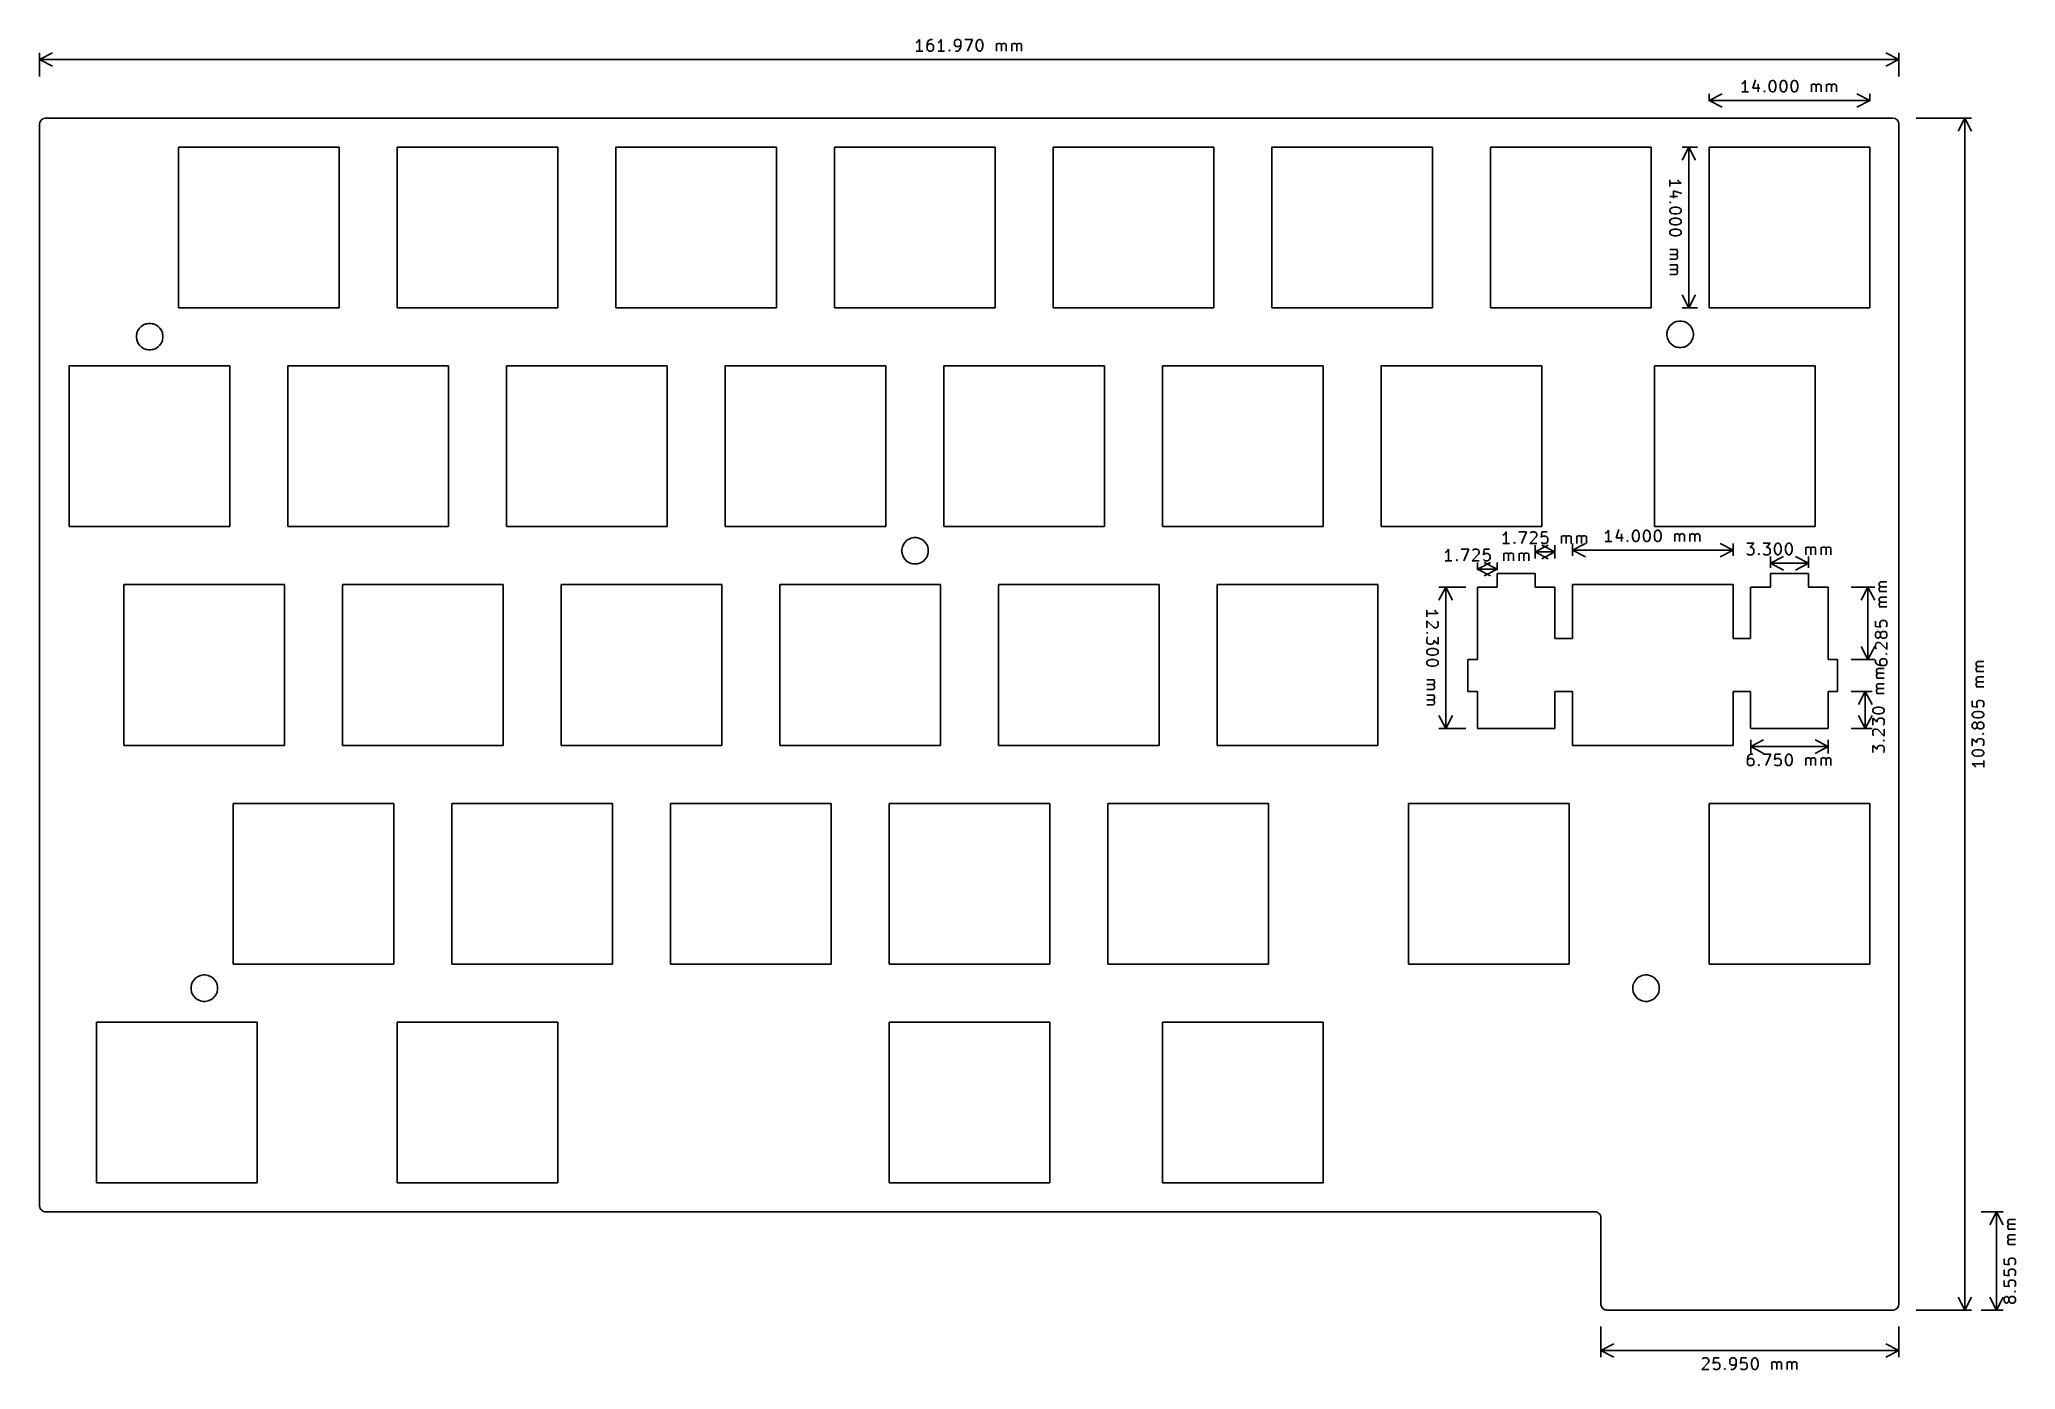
# Model space of a CAD drawing. Extents: x 1.3 to 8.08, y -2.62 to 1.94.
import ezdxf

# ---------------------------------------------------------------- set-up
doc = ezdxf.new("R2010")
doc.units = 0
doc.header["$MEASUREMENT"] = 0
doc.layers.add('BLACK', color=7, linetype='CONTINUOUS')

msp = doc.modelspace()

# ---------------------------------------------------------------- linework, layer by layer
at = {"layer": 'BLACK', "linetype": 'CONTINUOUS'}
for p, q in [((4.3119, 1.9287), (4.3081, 1.9268)), ((4.3306, 1.8987), (4.3081, 1.8987)), ((4.3156, 1.9325), (4.3119, 1.9287)), ((4.3194, 1.9381), (4.3156, 1.9325)), ((4.3194, 1.8987), (4.3194, 1.9381)), ((4.3475, 1.9287), (4.3456, 1.9212)), ((4.3456, 1.9212), (4.3456, 1.9062)), ((4.3475, 1.9193), (4.3456, 1.9156)), ((4.3456, 1.9062), (4.3475, 1.9025)), ((4.3512, 1.9344), (4.3475, 1.9287)), ((4.3494, 1.9212), (4.3475, 1.9193)), ((4.3475, 1.9025), (4.3494, 1.9006)), ((4.3531, 1.9231), (4.3494, 1.9212)), ((4.3494, 1.9006), (4.3531, 1.8987)), ((4.3531, 1.9362), (4.3512, 1.9344)), ((4.3568, 1.9381), (4.3531, 1.9362)), ((4.3606, 1.9231), (4.3531, 1.9231)), ((4.3531, 1.8987), (4.3606, 1.8987)), ((4.3643, 1.9381), (4.3568, 1.9381)), ((4.3643, 1.9212), (4.3606, 1.9231)), ((4.3606, 1.8987), (4.3643, 1.9006)), ((4.3662, 1.9193), (4.3643, 1.9212)), ((4.3643, 1.9006), (4.3662, 1.9025)), ((4.3681, 1.9156), (4.3662, 1.9193)), ((4.3662, 1.9025), (4.3681, 1.9062)), ((4.3681, 1.9062), (4.3681, 1.9156)), ((4.3868, 1.9287), (4.3831, 1.9268)), ((4.4056, 1.8987), (4.3831, 1.8987)), ((4.3906, 1.9325), (4.3868, 1.9287)), ((4.3944, 1.9381), (4.3906, 1.9325)), ((4.3944, 1.8987), (4.3944, 1.9381)), ((4.4206, 1.9006), (4.4225, 1.9025)), ((4.4225, 1.8987), (4.4206, 1.9006)), ((4.4225, 1.9025), (4.4243, 1.9006)), ((4.4225, 1.9025), (4.4225, 1.8987)), ((4.4243, 1.9006), (4.4225, 1.8987)), ((4.4412, 1.9344), (4.4393, 1.9306)), ((4.4393, 1.9306), (4.4393, 1.9212)), ((4.4393, 1.9212), (4.4412, 1.9175)), ((4.4431, 1.9362), (4.4412, 1.9344)), ((4.4412, 1.9175), (4.4431, 1.9156)), ((4.4468, 1.9381), (4.4431, 1.9362)), ((4.4431, 1.9156), (4.4468, 1.9137)), ((4.4431, 1.8987), (4.4506, 1.8987)), ((4.4543, 1.9381), (4.4468, 1.9381)), ((4.4468, 1.9137), (4.4543, 1.9137)), ((4.4506, 1.8987), (4.4543, 1.9006)), ((4.4581, 1.9362), (4.4543, 1.9381)), ((4.4543, 1.9137), (4.4581, 1.9156)), ((4.4543, 1.9006), (4.4562, 1.9025)), ((4.4562, 1.9025), (4.46, 1.9081)), ((4.46, 1.9344), (4.4581, 1.9362)), ((4.4581, 1.9156), (4.46, 1.9175)), ((4.4618, 1.9306), (4.46, 1.9344)), ((4.46, 1.9175), (4.4618, 1.9212)), ((4.46, 1.9081), (4.4618, 1.9156)), ((4.4618, 1.9156), (4.4618, 1.9306)), ((4.475, 1.9381), (4.5012, 1.9381)), ((4.5012, 1.9381), (4.4843, 1.8987)), ((4.5143, 1.9231), (4.5162, 1.9306)), ((4.5143, 1.9137), (4.5143, 1.9231)), ((4.5162, 1.9062), (4.5143, 1.9137)), ((4.5162, 1.9306), (4.5181, 1.9344)), ((4.5181, 1.9025), (4.5162, 1.9062)), ((4.5181, 1.9344), (4.52, 1.9362)), ((4.52, 1.9006), (4.5181, 1.9025)), ((4.52, 1.9362), (4.5237, 1.9381)), ((4.5237, 1.8987), (4.52, 1.9006)), ((4.5237, 1.9381), (4.5275, 1.9381)), ((4.5275, 1.8987), (4.5237, 1.8987)), ((4.5275, 1.9381), (4.5312, 1.9362)), ((4.5312, 1.9006), (4.5275, 1.8987)), ((4.5312, 1.9362), (4.5331, 1.9344)), ((4.5331, 1.9025), (4.5312, 1.9006)), ((4.5331, 1.9344), (4.535, 1.9306)), ((4.535, 1.9062), (4.5331, 1.9025)), ((4.535, 1.9306), (4.5368, 1.9231)), ((4.5368, 1.9137), (4.535, 1.9062)), ((4.5368, 1.9231), (4.5368, 1.9137)), ((4.5837, 1.8987), (4.5837, 1.925)), ((4.5837, 1.9212), (4.5856, 1.9231)), ((4.5856, 1.9231), (4.5893, 1.925)), ((4.5893, 1.925), (4.5949, 1.925)), ((4.5949, 1.925), (4.5987, 1.9231)), ((4.5987, 1.9231), (4.6006, 1.9193)), ((4.6006, 1.9193), (4.6025, 1.9231)), ((4.6006, 1.9193), (4.6006, 1.8987)), ((4.6025, 1.9231), (4.6062, 1.925)), ((4.6062, 1.925), (4.6118, 1.925)), ((4.6118, 1.925), (4.6156, 1.9231)), ((4.6156, 1.9231), (4.6174, 1.9193)), ((4.6174, 1.9193), (4.6174, 1.8987)), ((4.6362, 1.8987), (4.6362, 1.925)), ((4.6362, 1.9212), (4.6381, 1.9231)), ((4.6381, 1.9231), (4.6418, 1.925)), ((4.6418, 1.925), (4.6474, 1.925)), ((4.6474, 1.925), (4.6512, 1.9231)), ((4.6512, 1.9231), (4.6531, 1.9193)), ((4.6531, 1.9193), (4.6549, 1.9231)), ((4.6531, 1.9193), (4.6531, 1.8987)), ((4.6549, 1.9231), (4.6587, 1.925)), ((4.6587, 1.925), (4.6643, 1.925)), ((4.6643, 1.925), (4.6681, 1.9231)), ((4.6681, 1.9231), (4.6699, 1.9193)), ((4.6699, 1.9193), (4.6699, 1.8987)), ((1.3016, 1.8115), (1.3016, 1.8924)), ((1.3016, 1.8693), (1.3459, 1.8924)), ((1.3016, 1.8693), (7.6784, 1.8693)), ((1.3016, 1.8693), (1.3459, 1.8462)), ((7.6784, 1.8693), (7.634, 1.8924)), ((7.6784, 1.8693), (7.634, 1.8462)), ((7.6784, 1.8115), (7.6784, 1.8924)), ((7.144, 1.7886), (7.1402, 1.7867)), ((7.1477, 1.7923), (7.144, 1.7886)), ((7.1515, 1.7979), (7.1477, 1.7923)), ((7.1515, 1.7586), (7.1515, 1.7979)), ((7.1871, 1.7998), (7.1777, 1.7717)), ((7.1777, 1.7717), (7.2021, 1.7717)), ((7.1965, 1.7848), (7.1965, 1.7586)), ((7.2152, 1.7604), (7.2171, 1.7623)), ((7.2171, 1.7623), (7.219, 1.7604)), ((7.2171, 1.7623), (7.2171, 1.7586)), ((7.234, 1.7829), (7.2359, 1.7904)), ((7.234, 1.7736), (7.234, 1.7829)), ((7.2359, 1.7661), (7.234, 1.7736)), ((7.2359, 1.7904), (7.2377, 1.7942)), ((7.2377, 1.7623), (7.2359, 1.7661)), ((7.2377, 1.7942), (7.2396, 1.7961)), ((7.2396, 1.7604), (7.2377, 1.7623)), ((7.2396, 1.7961), (7.2434, 1.7979)), ((7.2434, 1.7979), (7.2471, 1.7979)), ((7.2471, 1.7979), (7.2508, 1.7961)), ((7.2508, 1.7961), (7.2527, 1.7942)), ((7.2527, 1.7623), (7.2508, 1.7604)), ((7.2527, 1.7942), (7.2546, 1.7904)), ((7.2546, 1.7661), (7.2527, 1.7623)), ((7.2546, 1.7904), (7.2565, 1.7829)), ((7.2565, 1.7736), (7.2546, 1.7661)), ((7.2565, 1.7829), (7.2565, 1.7736)), ((7.2715, 1.7829), (7.2733, 1.7904)), ((7.2715, 1.7736), (7.2715, 1.7829)), ((7.2733, 1.7661), (7.2715, 1.7736)), ((7.2733, 1.7904), (7.2752, 1.7942)), ((7.2752, 1.7623), (7.2733, 1.7661)), ((7.2752, 1.7942), (7.2771, 1.7961)), ((7.2771, 1.7604), (7.2752, 1.7623)), ((7.2771, 1.7961), (7.2809, 1.7979)), ((7.2809, 1.7979), (7.2846, 1.7979)), ((7.2846, 1.7979), (7.2884, 1.7961)), ((7.2884, 1.7961), (7.2902, 1.7942)), ((7.2902, 1.7623), (7.2884, 1.7604)), ((7.2902, 1.7942), (7.2921, 1.7904)), ((7.2921, 1.7661), (7.2902, 1.7623)), ((7.2921, 1.7904), (7.294, 1.7829)), ((7.294, 1.7736), (7.2921, 1.7661)), ((7.294, 1.7829), (7.294, 1.7736)), ((7.309, 1.7829), (7.3109, 1.7904)), ((7.309, 1.7736), (7.309, 1.7829)), ((7.3109, 1.7661), (7.309, 1.7736)), ((7.3109, 1.7904), (7.3127, 1.7942)), ((7.3127, 1.7623), (7.3109, 1.7661)), ((7.3127, 1.7942), (7.3146, 1.7961)), ((7.3146, 1.7604), (7.3127, 1.7623)), ((7.3146, 1.7961), (7.3183, 1.7979)), ((7.3183, 1.7979), (7.3221, 1.7979)), ((7.3221, 1.7979), (7.3258, 1.7961)), ((7.3258, 1.7961), (7.3277, 1.7942)), ((7.3277, 1.7623), (7.3258, 1.7604)), ((7.3277, 1.7942), (7.3296, 1.7904)), ((7.3296, 1.7661), (7.3277, 1.7623)), ((7.3296, 1.7904), (7.3315, 1.7829)), ((7.3315, 1.7736), (7.3296, 1.7661)), ((7.3315, 1.7829), (7.3315, 1.7736)), ((7.3783, 1.7586), (7.3783, 1.7848)), ((7.3783, 1.7811), (7.3802, 1.7829)), ((7.3802, 1.7829), (7.384, 1.7848)), ((7.384, 1.7848), (7.3896, 1.7848)), ((7.3896, 1.7848), (7.3933, 1.7829)), ((7.3933, 1.7829), (7.3952, 1.7792)), ((7.3952, 1.7792), (7.3971, 1.7829)), ((7.3952, 1.7792), (7.3952, 1.7586)), ((7.3971, 1.7829), (7.4008, 1.7848)), ((7.4008, 1.7848), (7.4065, 1.7848)), ((7.4065, 1.7848), (7.4102, 1.7829)), ((7.4102, 1.7829), (7.4121, 1.7792)), ((7.4121, 1.7792), (7.4121, 1.7586)), ((7.4308, 1.7586), (7.4308, 1.7848)), ((7.4308, 1.7811), (7.4327, 1.7829)), ((7.4327, 1.7829), (7.4364, 1.7848)), ((7.4364, 1.7848), (7.4421, 1.7848)), ((7.4421, 1.7848), (7.4458, 1.7829)), ((7.4458, 1.7829), (7.4477, 1.7792)), ((7.4477, 1.7792), (7.4496, 1.7829)), ((7.4477, 1.7792), (7.4477, 1.7586)), ((7.4496, 1.7829), (7.4533, 1.7848)), ((7.4533, 1.7848), (7.4589, 1.7848)), ((7.4589, 1.7848), (7.4627, 1.7829)), ((7.4627, 1.7829), (7.4646, 1.7792)), ((7.4646, 1.7792), (7.4646, 1.7586)), ((7.0278, 1.7265), (7.0278, 1.7522)), ((7.0278, 1.7291), (7.0721, 1.7522)), ((7.0278, 1.7291), (7.5789, 1.7291)), ((7.0278, 1.7291), (7.0721, 1.7061)), ((7.1627, 1.7586), (7.1402, 1.7586)), ((7.2171, 1.7586), (7.2152, 1.7604)), ((7.219, 1.7604), (7.2171, 1.7586)), ((7.2434, 1.7586), (7.2396, 1.7604)), ((7.2471, 1.7586), (7.2434, 1.7586)), ((7.2508, 1.7604), (7.2471, 1.7586)), ((7.2809, 1.7586), (7.2771, 1.7604)), ((7.2846, 1.7586), (7.2809, 1.7586)), ((7.2884, 1.7604), (7.2846, 1.7586)), ((7.3183, 1.7586), (7.3146, 1.7604)), ((7.3221, 1.7586), (7.3183, 1.7586)), ((7.3258, 1.7604), (7.3221, 1.7586)), ((7.5789, 1.7291), (7.5346, 1.7522)), ((7.5789, 1.7291), (7.5346, 1.7061)), ((7.5789, 1.7265), (7.5789, 1.7522)), ((1.3016, 1.6466), (1.3016, -2.0621)), ((7.6577, 1.6684), (1.3211, 1.6684)), ((7.6784, 1.6477), (7.6784, -0.5815)), ((7.7376, 1.6684), (7.9278, 1.6684)), ((7.9047, 1.6684), (7.8816, 1.624)), ((7.9047, -2.4184), (7.9047, 1.6684)), ((7.9047, 1.6684), (7.9278, 1.624)), ((1.7778, 1.569), (1.7778, 1.0178)), ((2.3289, 1.569), (1.7778, 1.569)), ((2.3289, 1.0178), (2.3289, 1.569)), ((3.0789, 1.569), (2.5278, 1.569)), ((2.5278, 1.569), (2.5278, 1.0178)), ((3.0789, 1.0178), (3.0789, 1.569)), ((3.2778, 1.569), (3.2778, 1.0178)), ((3.8289, 1.569), (3.2778, 1.569)), ((3.8289, 1.0178), (3.8289, 1.569)), ((4.5789, 1.569), (4.0278, 1.569)), ((4.0278, 1.569), (4.0278, 1.0178)), ((4.5789, 1.0178), (4.5789, 1.569)), ((4.7778, 1.569), (4.7778, 1.0178)), ((5.3289, 1.569), (4.7778, 1.569)), ((5.3289, 1.0178), (5.3289, 1.569)), ((5.5278, 1.569), (5.5278, 1.0178)), ((6.0789, 1.569), (5.5278, 1.569)), ((6.0789, 1.0178), (6.0789, 1.569)), ((6.2778, 1.569), (6.2778, 1.0178)), ((6.8289, 1.569), (6.2778, 1.569)), ((6.8289, 1.0178), (6.8289, 1.569)), ((6.9884, 1.569), (6.9348, 1.569)), ((6.9579, 1.569), (6.9348, 1.5247)), ((6.9579, 1.569), (6.9579, 1.0178)), ((6.9579, 1.569), (6.981, 1.5247)), ((7.0278, 1.569), (7.0278, 1.0178)), ((7.5789, 1.569), (7.0278, 1.569)), ((7.5789, 1.0178), (7.5789, 1.569)), ((6.8928, 1.434), (6.8928, 1.4565)), ((6.8928, 1.4453), (6.9322, 1.4453)), ((6.9228, 1.4528), (6.9209, 1.4565)), ((6.9266, 1.449), (6.9228, 1.4528)), ((6.9322, 1.4453), (6.9266, 1.449)), ((6.9191, 1.4003), (6.8928, 1.4003)), ((6.8928, 1.3796), (6.8947, 1.3815)), ((6.8947, 1.3778), (6.8928, 1.3796)), ((6.8966, 1.3796), (6.8928, 1.3796)), ((6.8928, 1.3534), (6.8947, 1.3572)), ((6.8947, 1.3815), (6.8966, 1.3796)), ((6.8966, 1.3796), (6.8947, 1.3778)), ((6.8947, 1.3572), (6.8966, 1.359)), ((6.8966, 1.359), (6.9003, 1.3609)), ((6.9003, 1.3609), (6.9078, 1.3628)), ((6.9341, 1.4096), (6.9059, 1.419)), ((6.9059, 1.419), (6.9059, 1.3946)), ((6.9078, 1.3628), (6.9172, 1.3628)), ((6.9172, 1.3628), (6.9247, 1.3609)), ((6.9247, 1.3609), (6.9284, 1.359)), ((6.9284, 1.359), (6.9303, 1.3572)), ((6.9303, 1.3572), (6.9322, 1.3534)), ((6.8928, 1.3497), (6.8928, 1.3534)), ((6.8947, 1.3459), (6.8928, 1.3497)), ((6.8928, 1.3159), (6.8947, 1.3196)), ((6.8928, 1.3121), (6.8928, 1.3159)), ((6.8947, 1.3084), (6.8928, 1.3121)), ((6.8966, 1.344), (6.8947, 1.3459)), ((6.8947, 1.3196), (6.8966, 1.3215)), ((6.8966, 1.3065), (6.8947, 1.3084)), ((6.9003, 1.3421), (6.8966, 1.344)), ((6.8966, 1.3215), (6.9003, 1.3234)), ((6.9003, 1.3047), (6.8966, 1.3065)), ((6.9078, 1.3403), (6.9003, 1.3421)), ((6.9003, 1.3234), (6.9078, 1.3253)), ((6.9078, 1.3028), (6.9003, 1.3047)), ((6.9003, 1.2859), (6.9078, 1.2878)), ((6.9172, 1.3403), (6.9078, 1.3403)), ((6.9078, 1.3253), (6.9172, 1.3253)), ((6.9172, 1.3028), (6.9078, 1.3028)), ((6.9078, 1.2878), (6.9172, 1.2878)), ((6.9247, 1.3421), (6.9172, 1.3403)), ((6.9172, 1.3253), (6.9247, 1.3234)), ((6.9247, 1.3047), (6.9172, 1.3028)), ((6.9172, 1.2878), (6.9247, 1.2859)), ((6.9284, 1.344), (6.9247, 1.3421)), ((6.9247, 1.3234), (6.9284, 1.3215)), ((6.9284, 1.3065), (6.9247, 1.3047)), ((6.9303, 1.3459), (6.9284, 1.344)), ((6.9284, 1.3215), (6.9303, 1.3196)), ((6.9303, 1.3084), (6.9284, 1.3065)), ((6.9322, 1.3497), (6.9303, 1.3459)), ((6.9303, 1.3196), (6.9322, 1.3159)), ((6.9322, 1.3121), (6.9303, 1.3084)), ((6.9322, 1.3534), (6.9322, 1.3497)), ((6.9322, 1.3159), (6.9322, 1.3121)), ((6.8928, 1.2784), (6.8947, 1.2822)), ((6.8928, 1.2747), (6.8928, 1.2784)), ((6.8947, 1.2709), (6.8928, 1.2747)), ((6.8947, 1.2822), (6.8966, 1.284)), ((6.8966, 1.269), (6.8947, 1.2709)), ((6.8966, 1.284), (6.9003, 1.2859)), ((6.9003, 1.2672), (6.8966, 1.269)), ((6.9078, 1.2653), (6.9003, 1.2672)), ((6.9172, 1.2653), (6.9078, 1.2653)), ((6.9247, 1.2672), (6.9172, 1.2653)), ((6.9247, 1.2859), (6.9284, 1.284)), ((6.9284, 1.269), (6.9247, 1.2672)), ((6.9284, 1.284), (6.9303, 1.2822)), ((6.9303, 1.2709), (6.9284, 1.269)), ((6.9303, 1.2822), (6.9322, 1.2784)), ((6.9322, 1.2747), (6.9303, 1.2709)), ((6.9322, 1.2784), (6.9322, 1.2747)), ((6.8928, 1.2184), (6.9191, 1.2184)), ((6.9134, 1.2015), (6.8928, 1.2015)), ((6.9134, 1.1847), (6.8928, 1.1847)), ((6.8928, 1.1659), (6.9191, 1.1659)), ((6.9172, 1.2034), (6.9134, 1.2015)), ((6.9134, 1.2015), (6.9172, 1.1997)), ((6.9172, 1.1865), (6.9134, 1.1847)), ((6.9153, 1.2184), (6.9172, 1.2165)), ((6.9153, 1.1659), (6.9172, 1.1641)), ((6.9172, 1.2165), (6.9191, 1.2128)), ((6.9191, 1.2072), (6.9172, 1.2034)), ((6.9172, 1.1997), (6.9191, 1.1959)), ((6.9191, 1.1903), (6.9172, 1.1865)), ((6.9172, 1.1641), (6.9191, 1.1603)), ((6.9191, 1.1547), (6.9172, 1.1509)), ((6.9191, 1.2128), (6.9191, 1.2072)), ((6.9191, 1.1959), (6.9191, 1.1903)), ((6.9191, 1.1603), (6.9191, 1.1547)), ((6.9134, 1.149), (6.8928, 1.149)), ((6.9134, 1.1322), (6.8928, 1.1322)), ((6.9172, 1.1509), (6.9134, 1.149)), ((6.9134, 1.149), (6.9172, 1.1472)), ((6.9172, 1.1341), (6.9134, 1.1322)), ((6.9172, 1.1472), (6.9191, 1.1434)), ((6.9191, 1.1378), (6.9172, 1.1341)), ((6.9191, 1.1434), (6.9191, 1.1378)), ((1.7778, 1.0178), (2.3289, 1.0178)), ((2.5278, 1.0178), (3.0789, 1.0178)), ((3.2778, 1.0178), (3.8289, 1.0178)), ((4.0278, 1.0178), (4.5789, 1.0178)), ((4.7778, 1.0178), (5.3289, 1.0178)), ((5.5278, 1.0178), (6.0789, 1.0178)), ((6.2778, 1.0178), (6.8289, 1.0178)), ((6.9579, 1.0178), (6.9348, 1.0622)), ((6.9884, 1.0178), (6.9348, 1.0178)), ((6.9579, 1.0178), (6.981, 1.0622)), ((7.0278, 1.0178), (7.5789, 1.0178)), ((1.6441, 0.9483), (1.6504, 0.9546)), ((1.6504, 0.9546), (1.6579, 0.9595)), ((1.6579, 0.9595), (1.6661, 0.963)), ((1.6661, 0.963), (1.6705, 0.9638)), ((1.6705, 0.9638), (1.6749, 0.9647)), ((1.6749, 0.9647), (1.6838, 0.9647)), ((1.6838, 0.9647), (1.6882, 0.9638)), ((1.6882, 0.9638), (1.6925, 0.963)), ((1.6925, 0.963), (1.7008, 0.9595)), ((1.7008, 0.9595), (1.7082, 0.9546)), ((1.7082, 0.9546), (1.7145, 0.9483)), ((6.8882, 0.9487), (6.8921, 0.9546)), ((6.8921, 0.9546), (6.8932, 0.9562)), ((6.8932, 0.9562), (6.8995, 0.9625)), ((6.8995, 0.9625), (6.9069, 0.9674)), ((6.9069, 0.9674), (6.9151, 0.9708)), ((6.9151, 0.9708), (6.9195, 0.9717)), ((6.9195, 0.9717), (6.9239, 0.9726)), ((6.9239, 0.9726), (6.9328, 0.9726)), ((6.9328, 0.9726), (6.9372, 0.9717)), ((6.9372, 0.9717), (6.9416, 0.9708)), ((6.9416, 0.9708), (6.9498, 0.9674)), ((6.9498, 0.9674), (6.9572, 0.9625)), ((6.9572, 0.9625), (6.9635, 0.9562)), ((6.9635, 0.9562), (6.9646, 0.9546)), ((6.9646, 0.9546), (6.9685, 0.9487)), ((1.634, 0.9239), (1.6349, 0.9282)), ((1.634, 0.9149), (1.634, 0.9239)), ((1.6349, 0.9105), (1.634, 0.9149)), ((1.6349, 0.9282), (1.6358, 0.9326)), ((1.6358, 0.9062), (1.6349, 0.9105)), ((1.6358, 0.9326), (1.6392, 0.9409)), ((1.6382, 0.9003), (1.6358, 0.9062)), ((1.639, 0.8984), (1.6382, 0.9003)), ((1.6392, 0.8979), (1.639, 0.8984)), ((1.6392, 0.9409), (1.6441, 0.9483)), ((1.6441, 0.8905), (1.6392, 0.8979)), ((1.6504, 0.8842), (1.6441, 0.8905)), ((1.6579, 0.8792), (1.6504, 0.8842)), ((1.7082, 0.8842), (1.7008, 0.8792)), ((1.7145, 0.8905), (1.7082, 0.8842)), ((1.7145, 0.9483), (1.7195, 0.9409)), ((1.7195, 0.8979), (1.7145, 0.8905)), ((1.7195, 0.9409), (1.7229, 0.9326)), ((1.7197, 0.8984), (1.7195, 0.8979)), ((1.7205, 0.9003), (1.7197, 0.8984)), ((1.7229, 0.9062), (1.7205, 0.9003)), ((1.7229, 0.9326), (1.7238, 0.9282)), ((1.7238, 0.9105), (1.7229, 0.9062)), ((1.7238, 0.9282), (1.7247, 0.9239)), ((1.7247, 0.9149), (1.7238, 0.9105)), ((1.7247, 0.9239), (1.7247, 0.9149)), ((6.883, 0.9317), (6.8832, 0.9326)), ((6.883, 0.9228), (6.883, 0.9317)), ((6.8848, 0.914), (6.883, 0.9228)), ((6.8832, 0.9326), (6.8848, 0.9405)), ((6.8848, 0.9405), (6.8849, 0.9409)), ((6.8882, 0.9058), (6.8848, 0.914)), ((6.8849, 0.9409), (6.888, 0.9483)), ((6.888, 0.9483), (6.8882, 0.9487)), ((6.8932, 0.8984), (6.8882, 0.9058)), ((6.8995, 0.8921), (6.8932, 0.8984)), ((6.9069, 0.8871), (6.8995, 0.8921)), ((6.9151, 0.8837), (6.9069, 0.8871)), ((6.9195, 0.8828), (6.9151, 0.8837)), ((6.9239, 0.8819), (6.9195, 0.8828)), ((6.9328, 0.8819), (6.9239, 0.8819)), ((6.9372, 0.8828), (6.9328, 0.8819)), ((6.9416, 0.8837), (6.9372, 0.8828)), ((6.9498, 0.8871), (6.9416, 0.8837)), ((6.9572, 0.8921), (6.9498, 0.8871)), ((6.9635, 0.8984), (6.9572, 0.8921)), ((6.9685, 0.9058), (6.9635, 0.8984)), ((6.9685, 0.9487), (6.9687, 0.9483)), ((6.9719, 0.914), (6.9685, 0.9058)), ((6.9687, 0.9483), (6.9718, 0.9409)), ((6.9718, 0.9409), (6.9719, 0.9405)), ((6.9719, 0.9405), (6.9735, 0.9326)), ((6.9737, 0.9228), (6.9719, 0.914)), ((6.9735, 0.9326), (6.9737, 0.9317)), ((6.9737, 0.9317), (6.9737, 0.9228)), ((1.4028, 0.819), (1.4028, 0.2678)), ((1.9539, 0.819), (1.4028, 0.819)), ((1.6661, 0.8758), (1.6579, 0.8792)), ((1.6705, 0.8749), (1.6661, 0.8758)), ((1.6749, 0.8741), (1.6705, 0.8749)), ((1.6838, 0.8741), (1.6749, 0.8741)), ((1.6882, 0.8749), (1.6838, 0.8741)), ((1.6925, 0.8758), (1.6882, 0.8749)), ((1.7008, 0.8792), (1.6925, 0.8758)), ((1.9539, 0.2678), (1.9539, 0.819)), ((2.1528, 0.819), (2.1528, 0.2678)), ((2.7039, 0.819), (2.1528, 0.819)), ((2.7039, 0.2678), (2.7039, 0.819)), ((3.4539, 0.819), (2.9028, 0.819)), ((2.9028, 0.819), (2.9028, 0.2678)), ((3.4539, 0.2678), (3.4539, 0.819)), ((4.2039, 0.819), (3.6528, 0.819)), ((3.6528, 0.819), (3.6528, 0.2678)), ((4.2039, 0.2678), (4.2039, 0.819)), ((4.9539, 0.819), (4.4028, 0.819)), ((4.4028, 0.819), (4.4028, 0.2678)), ((4.9539, 0.2678), (4.9539, 0.819)), ((5.7039, 0.819), (5.1528, 0.819)), ((5.1528, 0.819), (5.1528, 0.2678)), ((5.7039, 0.2678), (5.7039, 0.819)), ((6.4539, 0.819), (5.9028, 0.819)), ((5.9028, 0.819), (5.9028, 0.2678)), ((6.4539, 0.2678), (6.4539, 0.819)), ((7.3913, 0.819), (6.8402, 0.819)), ((6.8402, 0.819), (6.8402, 0.2678)), ((7.3913, 0.2678), (7.3913, 0.819)), ((1.4028, 0.2678), (1.9539, 0.2678)), ((2.1528, 0.2678), (2.7039, 0.2678)), ((2.9028, 0.2678), (3.4539, 0.2678)), ((3.6528, 0.2678), (4.2039, 0.2678)), ((4.2608, 0.1984), (4.2642, 0.2066)), ((4.2642, 0.2066), (4.2691, 0.214)), ((4.2691, 0.214), (4.2754, 0.2203)), ((4.2754, 0.2203), (4.2829, 0.2253)), ((4.2829, 0.2253), (4.2911, 0.2287)), ((4.2911, 0.2287), (4.2955, 0.2296)), ((4.2955, 0.2296), (4.2999, 0.2305)), ((4.2999, 0.2305), (4.3088, 0.2305)), ((4.3088, 0.2305), (4.3132, 0.2296)), ((4.3132, 0.2296), (4.3175, 0.2287)), ((4.3175, 0.2287), (4.3258, 0.2253)), ((4.3258, 0.2253), (4.3332, 0.2203)), ((4.3332, 0.2203), (4.3395, 0.214)), ((4.3395, 0.214), (4.3445, 0.2066)), ((4.3445, 0.2066), (4.3479, 0.1984)), ((4.4028, 0.2678), (4.9539, 0.2678)), ((5.1528, 0.2678), (5.7039, 0.2678)), ((5.9028, 0.2678), (6.4539, 0.2678)), ((6.3243, 0.2405), (6.3206, 0.2387)), ((6.3431, 0.2105), (6.3206, 0.2105)), ((6.3281, 0.2443), (6.3243, 0.2405)), ((6.3318, 0.2499), (6.3281, 0.2443)), ((6.3318, 0.2105), (6.3318, 0.2499)), ((6.3581, 0.2124), (6.3599, 0.2143)), ((6.3599, 0.2105), (6.3581, 0.2124)), ((6.3599, 0.2143), (6.3618, 0.2124)), ((6.3599, 0.2143), (6.3599, 0.2105)), ((6.3618, 0.2124), (6.3599, 0.2105)), ((6.3749, 0.2499), (6.4012, 0.2499)), ((6.4012, 0.2499), (6.3843, 0.2105)), ((6.4349, 0.233), (6.4124, 0.2105)), ((6.4124, 0.2105), (6.4368, 0.2105)), ((6.4143, 0.2462), (6.4162, 0.248)), ((6.4162, 0.248), (6.4199, 0.2499)), ((6.4199, 0.2499), (6.4293, 0.2499)), ((6.4293, 0.2499), (6.433, 0.248)), ((6.431, 0.1584), (6.431, 0.2042)), ((6.431, 0.1811), (6.4753, 0.2042)), ((6.433, 0.248), (6.4349, 0.2462)), ((6.4349, 0.2462), (6.4368, 0.2424)), ((6.4368, 0.2387), (6.4349, 0.233)), ((6.4368, 0.2424), (6.4368, 0.2387)), ((6.4537, 0.2499), (6.4518, 0.2312)), ((6.4518, 0.2312), (6.4537, 0.233)), ((6.4537, 0.2124), (6.4518, 0.2143)), ((6.4724, 0.2499), (6.4537, 0.2499)), ((6.4537, 0.233), (6.4574, 0.2349)), ((6.4574, 0.2105), (6.4537, 0.2124)), ((6.4989, 0.1811), (6.4545, 0.2042)), ((6.4574, 0.2349), (6.4668, 0.2349)), ((6.4668, 0.2105), (6.4574, 0.2105)), ((6.4668, 0.2349), (6.4706, 0.233)), ((6.4706, 0.2124), (6.4668, 0.2105)), ((6.4706, 0.233), (6.4724, 0.2312)), ((6.4724, 0.2143), (6.4706, 0.2124)), ((6.4724, 0.2312), (6.4743, 0.2274)), ((6.4743, 0.218), (6.4724, 0.2143)), ((6.4743, 0.2274), (6.4743, 0.218)), ((6.4989, 0.1584), (6.4989, 0.2042)), ((6.5212, 0.2105), (6.5212, 0.2368)), ((6.5212, 0.233), (6.523, 0.2349)), ((6.523, 0.2349), (6.5268, 0.2368)), ((6.5268, 0.2368), (6.5324, 0.2368)), ((6.5324, 0.2368), (6.5362, 0.2349)), ((6.5362, 0.2349), (6.538, 0.2312)), ((6.538, 0.2312), (6.5399, 0.2349)), ((6.538, 0.2312), (6.538, 0.2105)), ((6.5399, 0.2349), (6.5437, 0.2368)), ((6.5437, 0.2368), (6.5493, 0.2368)), ((6.5493, 0.2368), (6.553, 0.2349)), ((6.553, 0.2349), (6.5549, 0.2312)), ((6.5549, 0.2312), (6.5549, 0.2105)), ((6.559, 0.1674), (6.559, 0.2101)), ((6.559, 0.187), (6.6033, 0.2101)), ((6.5737, 0.2105), (6.5737, 0.2368)), ((6.5737, 0.233), (6.5755, 0.2349)), ((6.5755, 0.2349), (6.5793, 0.2368)), ((6.5793, 0.2368), (6.5849, 0.2368)), ((6.5849, 0.2368), (6.5887, 0.2349)), ((6.5887, 0.2349), (6.5905, 0.2312)), ((6.5905, 0.2312), (6.5924, 0.2349)), ((6.5905, 0.2312), (6.5905, 0.2105)), ((6.5924, 0.2349), (6.5961, 0.2368)), ((6.5961, 0.2368), (6.6018, 0.2368)), ((6.6018, 0.2368), (6.6055, 0.2349)), ((6.6055, 0.2349), (6.6074, 0.2312)), ((6.6074, 0.2312), (6.6074, 0.2105)), ((6.6752, 0.2464), (6.6715, 0.2446)), ((6.694, 0.2164), (6.6715, 0.2164)), ((6.679, 0.2502), (6.6752, 0.2464)), ((6.6827, 0.2558), (6.679, 0.2502)), ((6.6827, 0.2164), (6.6827, 0.2558)), ((6.7183, 0.2577), (6.709, 0.2296)), ((6.709, 0.2296), (6.7333, 0.2296)), ((6.7277, 0.2427), (6.7277, 0.2164)), ((6.7465, 0.2183), (6.7483, 0.2202)), ((6.7483, 0.2164), (6.7465, 0.2183)), ((6.7483, 0.2202), (6.7502, 0.2183)), ((6.7483, 0.2202), (6.7483, 0.2164)), ((6.7502, 0.2183), (6.7483, 0.2164)), ((6.7652, 0.2408), (6.7671, 0.2483)), ((6.7652, 0.2314), (6.7652, 0.2408)), ((6.7671, 0.2239), (6.7652, 0.2314)), ((6.7671, 0.2483), (6.769, 0.2521)), ((6.769, 0.2202), (6.7671, 0.2239)), ((6.769, 0.2521), (6.7708, 0.2539)), ((6.7708, 0.2183), (6.769, 0.2202)), ((6.7708, 0.2539), (6.7746, 0.2558)), ((6.7746, 0.2164), (6.7708, 0.2183)), ((6.7746, 0.2558), (6.7783, 0.2558)), ((6.7783, 0.2164), (6.7746, 0.2164)), ((6.7783, 0.2558), (6.7821, 0.2539)), ((6.7821, 0.2183), (6.7783, 0.2164)), ((6.7821, 0.2539), (6.7839, 0.2521)), ((6.7839, 0.2202), (6.7821, 0.2183)), ((6.7839, 0.2521), (6.7858, 0.2483)), ((6.7858, 0.2239), (6.7839, 0.2202)), ((6.7858, 0.2483), (6.7877, 0.2408)), ((6.7877, 0.2314), (6.7858, 0.2239)), ((6.7877, 0.2408), (6.7877, 0.2314)), ((6.8027, 0.2408), (6.8046, 0.2483)), ((6.8027, 0.2314), (6.8027, 0.2408)), ((6.8046, 0.2239), (6.8027, 0.2314)), ((6.8046, 0.2483), (6.8064, 0.2521)), ((6.8064, 0.2202), (6.8046, 0.2239)), ((6.8064, 0.2521), (6.8083, 0.2539)), ((6.8083, 0.2183), (6.8064, 0.2202)), ((6.8083, 0.2539), (6.8121, 0.2558)), ((6.8121, 0.2164), (6.8083, 0.2183)), ((6.8121, 0.2558), (6.8158, 0.2558)), ((6.8158, 0.2164), (6.8121, 0.2164)), ((6.8158, 0.2558), (6.8196, 0.2539)), ((6.8196, 0.2183), (6.8158, 0.2164)), ((6.8196, 0.2539), (6.8214, 0.2521)), ((6.8214, 0.2202), (6.8196, 0.2183)), ((6.8214, 0.2521), (6.8233, 0.2483)), ((6.8233, 0.2239), (6.8214, 0.2202)), ((6.8233, 0.2483), (6.8252, 0.2408)), ((6.8252, 0.2314), (6.8233, 0.2239)), ((6.8252, 0.2408), (6.8252, 0.2314)), ((6.8402, 0.2678), (7.3913, 0.2678)), ((6.8402, 0.2408), (6.8421, 0.2483)), ((6.8402, 0.2314), (6.8402, 0.2408)), ((6.8421, 0.2239), (6.8402, 0.2314)), ((6.8421, 0.2483), (6.844, 0.2521)), ((6.844, 0.2202), (6.8421, 0.2239)), ((6.844, 0.2521), (6.8458, 0.2539)), ((6.8458, 0.2183), (6.844, 0.2202)), ((6.8458, 0.2539), (6.8496, 0.2558)), ((6.8496, 0.2164), (6.8458, 0.2183)), ((6.8496, 0.2558), (6.8533, 0.2558)), ((6.8533, 0.2164), (6.8496, 0.2164)), ((6.8533, 0.2558), (6.8571, 0.2539)), ((6.8571, 0.2183), (6.8533, 0.2164)), ((6.8571, 0.2539), (6.8589, 0.2521)), ((6.8589, 0.2202), (6.8571, 0.2183)), ((6.8589, 0.2521), (6.8608, 0.2483)), ((6.8608, 0.2239), (6.8589, 0.2202)), ((6.8608, 0.2483), (6.8627, 0.2408)), ((6.8627, 0.2314), (6.8608, 0.2239)), ((6.8627, 0.2408), (6.8627, 0.2314)), ((6.9096, 0.2164), (6.9096, 0.2427)), ((6.9096, 0.2389), (6.9114, 0.2408)), ((6.9114, 0.2408), (6.9152, 0.2427)), ((6.9152, 0.2427), (6.9208, 0.2427)), ((6.9208, 0.2427), (6.9246, 0.2408)), ((6.9246, 0.2408), (6.9264, 0.2371)), ((6.9264, 0.2371), (6.9283, 0.2408)), ((6.9264, 0.2371), (6.9264, 0.2164)), ((6.9283, 0.2408), (6.9321, 0.2427)), ((6.9321, 0.2427), (6.9377, 0.2427)), ((6.9377, 0.2427), (6.9414, 0.2408)), ((6.9414, 0.2408), (6.9433, 0.2371)), ((6.9433, 0.2371), (6.9433, 0.2164)), ((6.9621, 0.2164), (6.9621, 0.2427)), ((6.9621, 0.2389), (6.9639, 0.2408)), ((6.9639, 0.2408), (6.9677, 0.2427)), ((6.9677, 0.2427), (6.9733, 0.2427)), ((6.9733, 0.2427), (6.9771, 0.2408)), ((6.9771, 0.2408), (6.9789, 0.2371)), ((6.9789, 0.2371), (6.9808, 0.2408)), ((6.9789, 0.2371), (6.9789, 0.2164)), ((6.9808, 0.2408), (6.9845, 0.2427)), ((6.9845, 0.2427), (6.9902, 0.2427)), ((6.9902, 0.2427), (6.9939, 0.2408)), ((6.9939, 0.2408), (6.9958, 0.2371)), ((6.9958, 0.2371), (6.9958, 0.2164)), ((7.1102, 0.187), (7.0658, 0.2101)), ((7.1102, 0.1674), (7.1102, 0.2101)), ((7.1569, 0.2109), (7.1813, 0.2109)), ((7.1813, 0.2109), (7.1681, 0.1959)), ((7.2131, 0.2109), (7.2375, 0.2109)), ((7.2375, 0.2109), (7.2244, 0.1959)), ((7.2525, 0.1959), (7.2544, 0.2034)), ((7.2544, 0.2034), (7.2563, 0.2072)), ((7.2563, 0.2072), (7.2581, 0.2091)), ((7.2581, 0.2091), (7.2619, 0.2109)), ((7.2619, 0.2109), (7.2656, 0.2109)), ((7.2656, 0.2109), (7.2694, 0.2091)), ((7.2694, 0.2091), (7.2713, 0.2072)), ((7.2713, 0.2072), (7.2731, 0.2034)), ((7.2731, 0.2034), (7.275, 0.1959)), ((7.29, 0.1959), (7.2919, 0.2034)), ((7.2919, 0.2034), (7.2938, 0.2072)), ((7.2938, 0.2072), (7.2956, 0.2091)), ((7.2956, 0.2091), (7.2994, 0.2109)), ((7.2994, 0.2109), (7.3031, 0.2109)), ((7.3031, 0.2109), (7.3069, 0.2091)), ((7.3069, 0.2091), (7.3087, 0.2072)), ((7.3087, 0.2072), (7.3106, 0.2034)), ((7.3106, 0.2034), (7.3125, 0.1959)), ((4.259, 0.1896), (4.2608, 0.1984)), ((4.259, 0.1807), (4.259, 0.1896)), ((4.2608, 0.1719), (4.259, 0.1807)), ((4.2642, 0.1637), (4.2608, 0.1719)), ((4.2691, 0.1563), (4.2642, 0.1637)), ((4.2754, 0.1499), (4.2691, 0.1563)), ((4.2829, 0.145), (4.2754, 0.1499)), ((4.2911, 0.1416), (4.2829, 0.145)), ((4.2955, 0.1407), (4.2911, 0.1416)), ((4.2999, 0.1398), (4.2955, 0.1407)), ((4.3088, 0.1398), (4.2999, 0.1398)), ((4.3132, 0.1407), (4.3088, 0.1398)), ((4.3175, 0.1416), (4.3132, 0.1407)), ((4.3258, 0.145), (4.3175, 0.1416)), ((4.3332, 0.1499), (4.3258, 0.145)), ((4.3395, 0.1563), (4.3332, 0.1499)), ((4.3445, 0.1637), (4.3395, 0.1563)), ((4.3479, 0.1719), (4.3445, 0.1637)), ((4.3479, 0.1984), (4.3496, 0.1896)), ((4.3496, 0.1807), (4.3479, 0.1719)), ((4.3496, 0.1896), (4.3496, 0.1807)), ((6.1265, 0.1811), (6.1227, 0.1792)), ((6.1452, 0.1511), (6.1227, 0.1511)), ((6.1302, 0.1848), (6.1265, 0.1811)), ((6.134, 0.1905), (6.1302, 0.1848)), ((6.134, 0.1511), (6.134, 0.1905)), ((6.1602, 0.153), (6.1621, 0.1548)), ((6.1621, 0.1511), (6.1602, 0.153)), ((6.1621, 0.1548), (6.164, 0.153)), ((6.1621, 0.1548), (6.1621, 0.1511)), ((6.164, 0.153), (6.1621, 0.1511)), ((6.1771, 0.1905), (6.2034, 0.1905)), ((6.2034, 0.1905), (6.1865, 0.1511)), ((6.2371, 0.1736), (6.2146, 0.1511)), ((6.2146, 0.1511), (6.239, 0.1511)), ((6.2165, 0.1867), (6.2184, 0.1886)), ((6.2184, 0.1886), (6.2221, 0.1905)), ((6.2221, 0.1905), (6.2315, 0.1905)), ((6.2315, 0.1905), (6.2352, 0.1886)), ((6.2331, 0.119), (6.2331, 0.1447)), ((6.2331, 0.1217), (6.2775, 0.1447)), ((6.2352, 0.1886), (6.2371, 0.1867)), ((6.2371, 0.1867), (6.239, 0.183)), ((6.239, 0.1792), (6.2371, 0.1736)), ((6.239, 0.183), (6.239, 0.1792)), ((6.2558, 0.1905), (6.254, 0.1717)), ((6.254, 0.1717), (6.2558, 0.1736)), ((6.2558, 0.153), (6.254, 0.1548)), ((6.2746, 0.1905), (6.2558, 0.1905)), ((6.2558, 0.1736), (6.2596, 0.1755)), ((6.2596, 0.1511), (6.2558, 0.153)), ((6.3011, 0.1217), (6.2567, 0.1447)), ((6.2596, 0.1755), (6.269, 0.1755)), ((6.269, 0.1511), (6.2596, 0.1511)), ((6.269, 0.1755), (6.2727, 0.1736)), ((6.2727, 0.153), (6.269, 0.1511)), ((6.2727, 0.1736), (6.2746, 0.1717)), ((6.2746, 0.1548), (6.2727, 0.153)), ((6.2746, 0.1717), (6.2765, 0.168)), ((6.2765, 0.1586), (6.2746, 0.1548)), ((6.2765, 0.168), (6.2765, 0.1586)), ((6.3011, 0.119), (6.3011, 0.1447)), ((6.3233, 0.1511), (6.3233, 0.1773)), ((6.3233, 0.1736), (6.3252, 0.1755)), ((6.3252, 0.1755), (6.329, 0.1773)), ((6.329, 0.1773), (6.3346, 0.1773)), ((6.3346, 0.1773), (6.3383, 0.1755)), ((6.3383, 0.1755), (6.3402, 0.1717)), ((6.3402, 0.1717), (6.3421, 0.1755)), ((6.3402, 0.1717), (6.3402, 0.1511)), ((6.3421, 0.1755), (6.3458, 0.1773)), ((6.3458, 0.1773), (6.3515, 0.1773)), ((6.3515, 0.1773), (6.3552, 0.1755)), ((6.3552, 0.1755), (6.3571, 0.1717)), ((6.3571, 0.1717), (6.3571, 0.1511)), ((6.3758, 0.1511), (6.3758, 0.1773)), ((6.3758, 0.1736), (6.3777, 0.1755)), ((6.3777, 0.1755), (6.3815, 0.1773)), ((6.3815, 0.1773), (6.3871, 0.1773)), ((6.3871, 0.1773), (6.3908, 0.1755)), ((6.3908, 0.1755), (6.3927, 0.1717)), ((6.3927, 0.1717), (6.3946, 0.1755)), ((6.3927, 0.1717), (6.3927, 0.1511)), ((6.3946, 0.1755), (6.3983, 0.1773)), ((6.3983, 0.1773), (6.404, 0.1773)), ((6.404, 0.1773), (6.4077, 0.1755)), ((6.4077, 0.1755), (6.4096, 0.1717)), ((6.4096, 0.1717), (6.4096, 0.1511)), ((6.4989, 0.1811), (6.431, 0.1811)), ((6.431, 0.1811), (6.4753, 0.158)), ((6.4989, 0.1811), (6.4545, 0.158)), ((6.559, 0.187), (7.1102, 0.187)), ((6.559, 0.187), (6.6033, 0.1639)), ((7.1102, 0.187), (7.0658, 0.1639)), ((7.1588, 0.1734), (7.1569, 0.1753)), ((7.1625, 0.1716), (7.1588, 0.1734)), ((7.1738, 0.1716), (7.1625, 0.1716)), ((7.1681, 0.1959), (7.1738, 0.1959)), ((7.1738, 0.1959), (7.1775, 0.1941)), ((7.1775, 0.1734), (7.1738, 0.1716)), ((7.1775, 0.1941), (7.1794, 0.1922)), ((7.1794, 0.1753), (7.1775, 0.1734)), ((7.1794, 0.1922), (7.1813, 0.1884)), ((7.1813, 0.1791), (7.1794, 0.1753)), ((7.1813, 0.1884), (7.1813, 0.1791)), ((7.1963, 0.1734), (7.1981, 0.1753)), ((7.1981, 0.1716), (7.1963, 0.1734)), ((7.1981, 0.1753), (7.2, 0.1734)), ((7.1981, 0.1753), (7.1981, 0.1716)), ((7.2, 0.1734), (7.1981, 0.1716)), ((7.215, 0.1734), (7.2131, 0.1753)), ((7.2188, 0.1716), (7.215, 0.1734)), ((7.23, 0.1716), (7.2188, 0.1716)), ((7.2244, 0.1959), (7.23, 0.1959)), ((7.23, 0.1959), (7.2338, 0.1941)), ((7.2338, 0.1734), (7.23, 0.1716)), ((7.2338, 0.1941), (7.2356, 0.1922)), ((7.2356, 0.1753), (7.2338, 0.1734)), ((7.2356, 0.1922), (7.2375, 0.1884)), ((7.2375, 0.1791), (7.2356, 0.1753)), ((7.2375, 0.1884), (7.2375, 0.1791)), ((7.2382, 0.1269), (7.2382, 0.1652)), ((7.2382, 0.1421), (7.2825, 0.1652)), ((7.2382, 0.1421), (7.3681, 0.1421)), ((7.2382, 0.1421), (7.2825, 0.119)), ((7.2525, 0.1866), (7.2525, 0.1959)), ((7.2544, 0.1791), (7.2525, 0.1866)), ((7.2563, 0.1753), (7.2544, 0.1791)), ((7.2581, 0.1734), (7.2563, 0.1753)), ((7.2619, 0.1716), (7.2581, 0.1734)), ((7.2656, 0.1716), (7.2619, 0.1716)), ((7.2694, 0.1734), (7.2656, 0.1716)), ((7.2713, 0.1753), (7.2694, 0.1734)), ((7.2731, 0.1791), (7.2713, 0.1753)), ((7.275, 0.1866), (7.2731, 0.1791)), ((7.275, 0.1959), (7.275, 0.1866)), ((7.29, 0.1866), (7.29, 0.1959)), ((7.2919, 0.1791), (7.29, 0.1866)), ((7.2938, 0.1753), (7.2919, 0.1791)), ((7.2956, 0.1734), (7.2938, 0.1753)), ((7.2994, 0.1716), (7.2956, 0.1734)), ((7.3031, 0.1716), (7.2994, 0.1716)), ((7.3069, 0.1734), (7.3031, 0.1716)), ((7.3087, 0.1753), (7.3069, 0.1734)), ((7.3106, 0.1791), (7.3087, 0.1753)), ((7.3125, 0.1866), (7.3106, 0.1791)), ((7.3125, 0.1959), (7.3125, 0.1866)), ((7.3681, 0.1421), (7.3237, 0.1652)), ((7.3681, 0.1421), (7.3237, 0.119)), ((7.3594, 0.1716), (7.3594, 0.1978)), ((7.3594, 0.1941), (7.3613, 0.1959)), ((7.3613, 0.1959), (7.365, 0.1978)), ((7.365, 0.1978), (7.3706, 0.1978)), ((7.3681, 0.1269), (7.3681, 0.1652)), ((7.3706, 0.1978), (7.3744, 0.1959)), ((7.3744, 0.1959), (7.3762, 0.1922)), ((7.3762, 0.1922), (7.3781, 0.1959)), ((7.3762, 0.1922), (7.3762, 0.1716)), ((7.3781, 0.1959), (7.3819, 0.1978)), ((7.3819, 0.1978), (7.3875, 0.1978)), ((7.3875, 0.1978), (7.3912, 0.1959)), ((7.3912, 0.1959), (7.3931, 0.1922)), ((7.3931, 0.1922), (7.3931, 0.1716)), ((7.4119, 0.1716), (7.4119, 0.1978)), ((7.4119, 0.1941), (7.4137, 0.1959)), ((7.4137, 0.1959), (7.4175, 0.1978)), ((7.4175, 0.1978), (7.4231, 0.1978)), ((7.4231, 0.1978), (7.4269, 0.1959)), ((7.4269, 0.1959), (7.4287, 0.1922)), ((7.4287, 0.1922), (7.4306, 0.1959)), ((7.4287, 0.1922), (7.4287, 0.1716)), ((7.4306, 0.1959), (7.4344, 0.1978)), ((7.4344, 0.1978), (7.44, 0.1978)), ((7.44, 0.1978), (7.4437, 0.1959)), ((7.4437, 0.1959), (7.4456, 0.1922)), ((7.4456, 0.1922), (7.4456, 0.1716)), ((2.1414, 0.069), (1.5903, 0.069)), ((1.5903, 0.069), (1.5903, -0.4822)), ((2.1414, -0.4822), (2.1414, 0.069)), ((2.3403, 0.069), (2.3403, -0.4822)), ((2.8914, 0.069), (2.3403, 0.069)), ((2.8914, -0.4822), (2.8914, 0.069)), ((3.6414, 0.069), (3.0903, 0.069)), ((3.0903, 0.069), (3.0903, -0.4822)), ((3.6414, -0.4822), (3.6414, 0.069)), ((3.8402, 0.069), (3.8402, -0.4822)), ((4.3914, 0.069), (3.8402, 0.069)), ((4.3914, -0.4822), (4.3914, 0.069)), ((4.5902, 0.069), (4.5902, -0.4822)), ((5.1414, 0.069), (4.5902, 0.069)), ((5.1414, -0.4822), (5.1414, 0.069)), ((5.3402, 0.069), (5.3402, -0.4822)), ((5.8914, 0.069), (5.3402, 0.069)), ((5.8914, -0.4822), (5.8914, 0.069)), ((6.2331, 0.1217), (6.3011, 0.1217)), ((6.2331, 0.1217), (6.2775, 0.0986)), ((6.3011, 0.1217), (6.2567, 0.0986)), ((6.3011, 0.1072), (6.431, 0.1072)), ((6.3011, 0.0599), (6.3011, 0.1072)), ((6.431, 0.0599), (6.431, 0.1072)), ((6.559, 0.069), (6.559, -0.116)), ((7.1102, 0.069), (6.559, 0.069)), ((7.1102, 0.069), (7.1102, -0.116)), ((7.2382, 0.0599), (7.2382, 0.1072)), ((7.3681, 0.1072), (7.2382, 0.1072)), ((7.3681, 0.0599), (7.3681, 0.1072)), ((7.6113, 0.0731), (7.6131, 0.0768)), ((7.6113, 0.0675), (7.6113, 0.0731)), ((7.6131, 0.0768), (7.6169, 0.0787)), ((7.6169, 0.0787), (7.6375, 0.0787)), ((6.1938, 0.0599), (6.1013, 0.0599)), ((6.1244, 0.0599), (6.1013, 0.0156)), ((6.1244, 0.0599), (6.1244, -0.4243)), ((6.1244, 0.0599), (6.1475, 0.0156)), ((6.2331, 0.0599), (6.3011, 0.0599)), ((6.2331, -0.1875), (6.2331, 0.0599)), ((6.431, 0.0599), (6.4989, 0.0599)), ((6.4989, 0.0599), (6.4989, -0.116)), ((7.1702, 0.0599), (7.1702, -0.116)), ((7.2382, 0.0599), (7.1703, 0.0599)), ((7.436, 0.0599), (7.3681, 0.0599)), ((7.436, -0.1875), (7.436, 0.0599)), ((7.5147, 0.0599), (7.5955, 0.0599)), ((7.5724, 0.0599), (7.5493, 0.0156)), ((7.5724, -0.1875), (7.5724, 0.0599)), ((7.5724, 0.0599), (7.5955, 0.0156)), ((7.6131, 0.0637), (7.6113, 0.0675)), ((7.6113, 0.0562), (7.6131, 0.06)), ((7.6113, 0.0506), (7.6113, 0.0562)), ((7.6131, 0.0468), (7.6113, 0.0506)), ((7.6375, 0.045), (7.6113, 0.045)), ((7.6113, 0.0206), (7.6131, 0.0243)), ((7.6113, 0.015), (7.6113, 0.0206)), ((7.6131, 0.0112), (7.6113, 0.015)), ((7.6113, 0.0037), (7.6131, 0.0075)), ((7.6113, -0.0019), (7.6113, 0.0037)), ((7.6169, 0.0618), (7.6131, 0.0637)), ((7.6131, 0.06), (7.6169, 0.0618)), ((7.615, 0.045), (7.6131, 0.0468)), ((7.6131, 0.0243), (7.6169, 0.0262)), ((7.6169, 0.0093), (7.6131, 0.0112)), ((7.6131, 0.0075), (7.6169, 0.0093)), ((7.6169, 0.0618), (7.6375, 0.0618)), ((7.6169, 0.0262), (7.6375, 0.0262)), ((7.6169, 0.0093), (7.6375, 0.0093)), ((6.0594, -0.0416), (6.0594, -0.0191)), ((6.0594, -0.0303), (6.0987, -0.0303)), ((6.0819, -0.0772), (6.0594, -0.0547)), ((6.0594, -0.0547), (6.0594, -0.0791)), ((6.0893, -0.0228), (6.0875, -0.0191)), ((6.0931, -0.0266), (6.0893, -0.0228)), ((6.0987, -0.0303), (6.0931, -0.0266)), ((6.095, -0.0566), (6.0968, -0.0585)), ((6.0968, -0.0585), (6.0987, -0.0622)), ((6.0987, -0.0622), (6.0987, -0.0716)), ((7.5981, -0.0563), (7.5981, -0.075)), ((7.6131, -0.0057), (7.6113, -0.0019)), ((7.6375, -0.0075), (7.6113, -0.0075)), ((7.615, -0.0075), (7.6131, -0.0057)), ((7.6131, -0.0619), (7.615, -0.0582)), ((7.6131, -0.0713), (7.6131, -0.0619)), ((7.615, -0.0582), (7.6169, -0.0563)), ((7.6169, -0.0563), (7.6206, -0.0544)), ((7.6206, -0.0544), (7.63, -0.0544)), ((7.63, -0.0544), (7.6338, -0.0563)), ((7.6338, -0.0563), (7.6356, -0.0582)), ((7.6356, -0.0582), (7.6375, -0.0619)), ((7.6375, -0.0619), (7.6375, -0.0713)), ((6.0594, -0.0959), (6.0612, -0.0941)), ((6.0612, -0.0978), (6.0594, -0.0959)), ((6.0631, -0.0959), (6.0594, -0.0959)), ((6.0594, -0.1166), (6.0612, -0.1128)), ((6.0594, -0.1278), (6.0594, -0.1166)), ((6.0612, -0.1316), (6.0594, -0.1278)), ((6.0612, -0.0941), (6.0631, -0.0959)), ((6.0631, -0.0959), (6.0612, -0.0978)), ((6.0612, -0.1128), (6.0631, -0.1109)), ((6.0631, -0.1334), (6.0612, -0.1316)), ((6.0668, -0.1353), (6.0631, -0.1334)), ((6.0762, -0.1353), (6.0668, -0.1353)), ((6.08, -0.1334), (6.0762, -0.1353)), ((6.0819, -0.1316), (6.08, -0.1334)), ((6.0875, -0.0791), (6.0819, -0.0772)), ((6.0837, -0.1278), (6.0819, -0.1316)), ((6.0987, -0.1353), (6.0837, -0.1222)), ((6.0837, -0.1222), (6.0837, -0.1278)), ((6.0912, -0.0791), (6.0875, -0.0791)), ((6.095, -0.0772), (6.0912, -0.0791)), ((6.0968, -0.0753), (6.095, -0.0772)), ((6.0987, -0.0716), (6.0968, -0.0753)), ((6.0987, -0.1109), (6.0987, -0.1353)), ((6.4989, -0.116), (6.559, -0.116)), ((7.1702, -0.116), (7.1102, -0.116)), ((7.5981, -0.075), (7.6169, -0.0769)), ((7.5981, -0.0994), (7.6, -0.0957)), ((7.5981, -0.1069), (7.5981, -0.0994)), ((7.6, -0.1106), (7.5981, -0.1069)), ((7.5981, -0.1369), (7.6, -0.1331)), ((7.6, -0.0957), (7.6019, -0.0938)), ((7.6019, -0.1125), (7.6, -0.1106)), ((7.6, -0.1331), (7.6019, -0.1313)), ((7.6019, -0.0938), (7.6056, -0.0919)), ((7.6056, -0.1144), (7.6019, -0.1125)), ((7.6019, -0.1313), (7.6056, -0.1294)), ((7.6056, -0.0919), (7.6075, -0.0919)), ((7.6075, -0.1144), (7.6056, -0.1144)), ((7.6056, -0.1294), (7.6094, -0.1294)), ((7.6075, -0.0919), (7.6113, -0.0938)), ((7.6113, -0.1125), (7.6075, -0.1144)), ((7.6094, -0.1294), (7.615, -0.1313)), ((7.6113, -0.0938), (7.6131, -0.0957)), ((7.6131, -0.1106), (7.6113, -0.1125)), ((7.615, -0.075), (7.6131, -0.0713)), ((7.6131, -0.0957), (7.615, -0.0994)), ((7.615, -0.1069), (7.6131, -0.1106)), ((7.6169, -0.0769), (7.615, -0.075)), ((7.6169, -0.0957), (7.615, -0.0994)), ((7.615, -0.0994), (7.615, -0.1069)), ((7.615, -0.1069), (7.6169, -0.1106)), ((7.615, -0.1313), (7.6375, -0.1538)), ((7.6188, -0.0938), (7.6169, -0.0957)), ((7.6169, -0.1106), (7.6188, -0.1125)), ((7.6225, -0.0919), (7.6188, -0.0938)), ((7.6188, -0.1125), (7.6225, -0.1144)), ((7.63, -0.0919), (7.6225, -0.0919)), ((7.6225, -0.1144), (7.63, -0.1144)), ((7.6338, -0.0938), (7.63, -0.0919)), ((7.63, -0.1144), (7.6338, -0.1125)), ((7.6356, -0.075), (7.6338, -0.0769)), ((7.6356, -0.0957), (7.6338, -0.0938)), ((7.6338, -0.1125), (7.6356, -0.1106)), ((7.6375, -0.0713), (7.6356, -0.075)), ((7.6375, -0.0994), (7.6356, -0.0957)), ((7.6356, -0.1106), (7.6375, -0.1069)), ((7.6375, -0.1069), (7.6375, -0.0994)), ((7.6375, -0.1538), (7.6375, -0.1294)), ((6.0594, -0.1597), (6.0612, -0.1559)), ((6.0594, -0.1634), (6.0594, -0.1597)), ((6.0612, -0.1672), (6.0594, -0.1634)), ((6.0594, -0.1972), (6.0612, -0.1934)), ((6.0594, -0.2009), (6.0594, -0.1972)), ((6.0612, -0.2047), (6.0594, -0.2009)), ((6.0612, -0.1559), (6.0631, -0.1541)), ((6.0631, -0.1691), (6.0612, -0.1672)), ((6.0612, -0.1934), (6.0631, -0.1916)), ((6.0631, -0.1541), (6.0668, -0.1522)), ((6.0668, -0.1709), (6.0631, -0.1691)), ((6.0631, -0.1916), (6.0668, -0.1897)), ((6.0668, -0.1522), (6.0743, -0.1503)), ((6.0743, -0.1728), (6.0668, -0.1709)), ((6.0668, -0.1897), (6.0743, -0.1878)), ((6.0743, -0.1503), (6.0837, -0.1503)), ((6.0837, -0.1728), (6.0743, -0.1728)), ((6.0743, -0.1878), (6.0837, -0.1878)), ((6.0837, -0.1503), (6.0912, -0.1522)), ((6.0912, -0.1709), (6.0837, -0.1728)), ((6.0837, -0.1878), (6.0912, -0.1897)), ((6.0912, -0.1522), (6.095, -0.1541)), ((6.095, -0.1691), (6.0912, -0.1709)), ((6.0912, -0.1897), (6.095, -0.1916)), ((6.095, -0.1541), (6.0968, -0.1559)), ((6.0968, -0.1672), (6.095, -0.1691)), ((6.095, -0.1916), (6.0968, -0.1934)), ((6.0968, -0.1559), (6.0987, -0.1597)), ((6.0987, -0.1634), (6.0968, -0.1672)), ((6.0968, -0.1934), (6.0987, -0.1972)), ((6.0987, -0.2009), (6.0968, -0.2047)), ((6.0987, -0.1597), (6.0987, -0.1634)), ((6.0987, -0.1972), (6.0987, -0.2009)), ((6.2331, -0.1875), (6.2007, -0.1875)), ((6.2007, -0.1875), (6.2007, -0.2971)), ((7.436, -0.1875), (7.4685, -0.1875)), ((7.4685, -0.1875), (7.4685, -0.2971)), ((7.5147, -0.1875), (7.5955, -0.1875)), ((7.5724, -0.1875), (7.5493, -0.1431)), ((7.5724, -0.1875), (7.5955, -0.1431)), ((7.5981, -0.1463), (7.5981, -0.1369)), ((7.6, -0.15), (7.5981, -0.1463)), ((7.5981, -0.1894), (7.5981, -0.1969)), ((7.5981, -0.1969), (7.6, -0.2006)), ((7.6019, -0.1519), (7.6, -0.15)), ((7.6, -0.2006), (7.6019, -0.2025)), ((7.6019, -0.2025), (7.6075, -0.2063)), ((7.615, -0.1894), (7.6131, -0.1931)), ((7.6131, -0.1931), (7.6131, -0.2006)), ((7.6131, -0.2006), (7.615, -0.2044)), ((7.6169, -0.1875), (7.615, -0.1894)), ((7.6206, -0.1856), (7.6169, -0.1875)), ((7.63, -0.1856), (7.6206, -0.1856)), ((7.6338, -0.1875), (7.63, -0.1856)), ((7.6338, -0.1688), (7.6356, -0.1669)), ((7.6356, -0.1706), (7.6338, -0.1688)), ((7.6338, -0.1688), (7.6375, -0.1688)), ((7.6356, -0.1894), (7.6338, -0.1875)), ((7.6356, -0.1669), (7.6375, -0.1688)), ((7.6375, -0.1688), (7.6356, -0.1706)), ((7.6375, -0.1931), (7.6356, -0.1894)), ((7.6356, -0.2044), (7.6375, -0.2006)), ((7.6375, -0.2006), (7.6375, -0.1931)), ((7.9435, -0.2006), (7.9454, -0.1969)), ((7.9435, -0.2063), (7.9435, -0.2006)), ((7.9454, -0.1969), (7.9492, -0.195)), ((7.9492, -0.195), (7.9698, -0.195)), ((6.0594, -0.2572), (6.0856, -0.2572)), ((6.0631, -0.2066), (6.0612, -0.2047)), ((6.0668, -0.2084), (6.0631, -0.2066)), ((6.0743, -0.2103), (6.0668, -0.2084)), ((6.0837, -0.2103), (6.0743, -0.2103)), ((6.0819, -0.2572), (6.0837, -0.2591)), ((6.0912, -0.2084), (6.0837, -0.2103)), ((6.0837, -0.2591), (6.0856, -0.2628)), ((6.0856, -0.2684), (6.0837, -0.2722)), ((6.0856, -0.2628), (6.0856, -0.2684)), ((6.095, -0.2066), (6.0912, -0.2084)), ((6.0968, -0.2047), (6.095, -0.2066)), ((7.6022, -0.2239), (7.6041, -0.2201)), ((7.6022, -0.2295), (7.6022, -0.2239)), ((7.6041, -0.2332), (7.6022, -0.2295)), ((7.6022, -0.2407), (7.6041, -0.237)), ((7.6022, -0.2464), (7.6022, -0.2407)), ((7.6041, -0.2501), (7.6022, -0.2464)), ((7.6284, -0.252), (7.6022, -0.252)), ((7.6041, -0.2201), (7.6078, -0.2182)), ((7.6078, -0.2351), (7.6041, -0.2332)), ((7.6041, -0.237), (7.6078, -0.2351)), ((7.6059, -0.252), (7.6041, -0.2501)), ((7.6041, -0.2726), (7.6078, -0.2707)), ((7.6075, -0.2063), (7.615, -0.2081)), ((7.6078, -0.2182), (7.6284, -0.2182)), ((7.6078, -0.2351), (7.6284, -0.2351)), ((7.6078, -0.2707), (7.6284, -0.2707)), ((7.615, -0.2044), (7.6169, -0.2063)), ((7.615, -0.2081), (7.63, -0.2081)), ((7.6169, -0.2063), (7.6206, -0.2081)), ((7.63, -0.2081), (7.6338, -0.2063)), ((7.6338, -0.2063), (7.6356, -0.2044)), ((7.9454, -0.21), (7.9435, -0.2063)), ((7.9435, -0.2175), (7.9454, -0.2138)), ((7.9435, -0.2231), (7.9435, -0.2175)), ((7.9454, -0.2269), (7.9435, -0.2231)), ((7.9698, -0.2288), (7.9435, -0.2288)), ((7.9435, -0.2531), (7.9454, -0.2494)), ((7.9435, -0.2588), (7.9435, -0.2531)), ((7.9454, -0.2625), (7.9435, -0.2588)), ((7.9435, -0.27), (7.9454, -0.2663)), ((7.9435, -0.2756), (7.9435, -0.27)), ((7.9492, -0.2119), (7.9454, -0.21)), ((7.9454, -0.2138), (7.9492, -0.2119)), ((7.9473, -0.2288), (7.9454, -0.2269)), ((7.9454, -0.2494), (7.9492, -0.2475)), ((7.9492, -0.2644), (7.9454, -0.2625)), ((7.9454, -0.2663), (7.9492, -0.2644)), ((7.9492, -0.2119), (7.9698, -0.2119)), ((7.9492, -0.2475), (7.9698, -0.2475)), ((7.9492, -0.2644), (7.9698, -0.2644)), ((6.08, -0.274), (6.0594, -0.274)), ((6.08, -0.2909), (6.0594, -0.2909)), ((6.0594, -0.3097), (6.0856, -0.3097)), ((6.08, -0.3265), (6.0594, -0.3265)), ((6.0837, -0.2722), (6.08, -0.274)), ((6.08, -0.274), (6.0837, -0.2759)), ((6.0837, -0.289), (6.08, -0.2909)), ((6.0837, -0.3247), (6.08, -0.3265)), ((6.08, -0.3265), (6.0837, -0.3284)), ((6.0819, -0.3097), (6.0837, -0.3115)), ((6.0837, -0.2759), (6.0856, -0.2797)), ((6.0856, -0.2853), (6.0837, -0.289)), ((6.0837, -0.3115), (6.0856, -0.3153)), ((6.0856, -0.3209), (6.0837, -0.3247)), ((6.0837, -0.3284), (6.0856, -0.3322)), ((6.0856, -0.3378), (6.0837, -0.3415)), ((6.0856, -0.2797), (6.0856, -0.2853)), ((6.0856, -0.3153), (6.0856, -0.3209)), ((6.0856, -0.3322), (6.0856, -0.3378)), ((6.2331, -0.2971), (6.2007, -0.2971)), ((6.2331, -0.4243), (6.2331, -0.2971)), ((6.4989, -0.2971), (6.559, -0.2971)), ((6.4989, -0.2971), (6.4989, -0.4243)), ((6.559, -0.2971), (6.559, -0.4822)), ((7.1702, -0.2971), (7.1102, -0.2971)), ((7.1102, -0.2971), (7.1102, -0.4822)), ((7.1702, -0.2971), (7.1702, -0.4243)), ((7.436, -0.2971), (7.4685, -0.2971)), ((7.436, -0.4243), (7.436, -0.2971)), ((7.5147, -0.2971), (7.5865, -0.2971)), ((7.5634, -0.2971), (7.5403, -0.3415)), ((7.5634, -0.4243), (7.5634, -0.2971)), ((7.5634, -0.2971), (7.5865, -0.3415)), ((7.6022, -0.2764), (7.6041, -0.2726)), ((7.6022, -0.282), (7.6022, -0.2764)), ((7.6041, -0.2857), (7.6022, -0.282)), ((7.6022, -0.2932), (7.6041, -0.2895)), ((7.6022, -0.2989), (7.6022, -0.2932)), ((7.6041, -0.3026), (7.6022, -0.2989)), ((7.6284, -0.3045), (7.6022, -0.3045)), ((7.6078, -0.2876), (7.6041, -0.2857)), ((7.6041, -0.2895), (7.6078, -0.2876)), ((7.6059, -0.3045), (7.6041, -0.3026)), ((7.6078, -0.2876), (7.6284, -0.2876)), ((7.9304, -0.33), (7.9304, -0.3488)), ((7.9454, -0.2794), (7.9435, -0.2756)), ((7.9698, -0.2813), (7.9435, -0.2813)), ((7.9473, -0.2813), (7.9454, -0.2794)), ((7.9454, -0.3356), (7.9473, -0.3319)), ((7.9454, -0.345), (7.9454, -0.3356)), ((7.9473, -0.3319), (7.9492, -0.33)), ((7.9492, -0.33), (7.9529, -0.3281)), ((7.9529, -0.3281), (7.9623, -0.3281)), ((7.9623, -0.3281), (7.966, -0.33)), ((7.966, -0.33), (7.9679, -0.3319)), ((7.9679, -0.3319), (7.9698, -0.3356)), ((7.9698, -0.3356), (7.9698, -0.345)), ((6.08, -0.3434), (6.0594, -0.3434)), ((6.0837, -0.3415), (6.08, -0.3434)), ((6.1244, -0.4243), (6.1013, -0.38)), ((6.1244, -0.4243), (6.1475, -0.38)), ((7.5634, -0.4243), (7.5403, -0.38)), ((7.5634, -0.4243), (7.5865, -0.38)), ((7.5891, -0.3607), (7.5909, -0.357)), ((7.5891, -0.3645), (7.5891, -0.3607)), ((7.5909, -0.3682), (7.5891, -0.3645)), ((7.5891, -0.4132), (7.5891, -0.3888)), ((7.5891, -0.3888), (7.6041, -0.402)), ((7.5909, -0.357), (7.5928, -0.3551)), ((7.5928, -0.3701), (7.5909, -0.3682)), ((7.5928, -0.3551), (7.5966, -0.3532)), ((7.5966, -0.372), (7.5928, -0.3701)), ((7.5966, -0.3532), (7.6041, -0.3514)), ((7.6041, -0.3739), (7.5966, -0.372)), ((7.6041, -0.3514), (7.6134, -0.3514)), ((7.6134, -0.3739), (7.6041, -0.3739)), ((7.6041, -0.3963), (7.6059, -0.3926)), ((7.6041, -0.402), (7.6041, -0.3963)), ((7.6059, -0.3926), (7.6078, -0.3907)), ((7.6078, -0.3907), (7.6116, -0.3888)), ((7.6116, -0.3888), (7.6209, -0.3888)), ((7.6134, -0.3514), (7.6209, -0.3532)), ((7.6209, -0.372), (7.6134, -0.3739)), ((7.6209, -0.3532), (7.6247, -0.3551)), ((7.6247, -0.3701), (7.6209, -0.372)), ((7.6209, -0.3888), (7.6247, -0.3907)), ((7.6247, -0.3551), (7.6266, -0.357)), ((7.6266, -0.3682), (7.6247, -0.3701)), ((7.6247, -0.3907), (7.6266, -0.3926)), ((7.6266, -0.357), (7.6284, -0.3607)), ((7.6284, -0.3645), (7.6266, -0.3682)), ((7.6266, -0.3926), (7.6284, -0.3963)), ((7.6284, -0.3607), (7.6284, -0.3645)), ((7.6284, -0.3963), (7.6284, -0.4076)), ((7.9304, -0.3488), (7.9492, -0.3506)), ((7.9304, -0.375), (7.9323, -0.3713)), ((7.9304, -0.3787), (7.9304, -0.375)), ((7.9323, -0.3825), (7.9304, -0.3787)), ((7.9323, -0.3713), (7.9342, -0.3694)), ((7.9342, -0.3844), (7.9323, -0.3825)), ((7.9323, -0.4069), (7.9342, -0.405)), ((7.9342, -0.3694), (7.9379, -0.3675)), ((7.9379, -0.3862), (7.9342, -0.3844)), ((7.9342, -0.405), (7.9379, -0.4031)), ((7.9379, -0.3675), (7.9454, -0.3656)), ((7.9454, -0.3881), (7.9379, -0.3862)), ((7.9379, -0.4031), (7.9398, -0.4031)), ((7.9398, -0.4031), (7.9435, -0.405)), ((7.9435, -0.405), (7.9454, -0.4069)), ((7.9473, -0.3488), (7.9454, -0.345)), ((7.9454, -0.3656), (7.9548, -0.3656)), ((7.9548, -0.3881), (7.9454, -0.3881)), ((7.9492, -0.3506), (7.9473, -0.3488)), ((7.951, -0.405), (7.9492, -0.4069)), ((7.9548, -0.4031), (7.951, -0.405)), ((7.9548, -0.3656), (7.9623, -0.3675)), ((7.9623, -0.3862), (7.9548, -0.3881)), ((7.9623, -0.4031), (7.9548, -0.4031)), ((7.9623, -0.3675), (7.966, -0.3694)), ((7.966, -0.3844), (7.9623, -0.3862)), ((7.966, -0.405), (7.9623, -0.4031)), ((7.9679, -0.3488), (7.966, -0.3506)), ((7.966, -0.3694), (7.9679, -0.3713)), ((7.9679, -0.3825), (7.966, -0.3844)), ((7.9679, -0.4069), (7.966, -0.405)), ((7.9698, -0.345), (7.9679, -0.3488)), ((7.9679, -0.3713), (7.9698, -0.375)), ((7.9698, -0.3787), (7.9679, -0.3825)), ((7.9698, -0.375), (7.9698, -0.3787)), ((6.1938, -0.4243), (6.1013, -0.4243)), ((6.2331, -0.4243), (6.4989, -0.4243)), ((7.436, -0.4243), (7.1703, -0.4243)), ((7.1703, -0.4866), (7.2146, -0.4635)), ((7.1703, -0.4637), (7.1703, -0.5097)), ((7.436, -0.4866), (7.3917, -0.4635)), ((7.436, -0.4637), (7.436, -0.5097)), ((7.5147, -0.4243), (7.5865, -0.4243)), ((7.5891, -0.4338), (7.5909, -0.4301)), ((7.5891, -0.4432), (7.5891, -0.4338)), ((7.5909, -0.447), (7.5891, -0.4432)), ((7.5909, -0.4301), (7.5928, -0.4282)), ((7.5928, -0.4488), (7.5909, -0.447)), ((7.5928, -0.4282), (7.5966, -0.4263)), ((7.5966, -0.4263), (7.6003, -0.4263)), ((7.6003, -0.4263), (7.6059, -0.4282)), ((7.6059, -0.4282), (7.6284, -0.4507)), ((7.6266, -0.4113), (7.6247, -0.4132)), ((7.6247, -0.4657), (7.6266, -0.4638)), ((7.6266, -0.4676), (7.6247, -0.4657)), ((7.6247, -0.4657), (7.6284, -0.4657)), ((7.6284, -0.4076), (7.6266, -0.4113)), ((7.6266, -0.4638), (7.6284, -0.4657)), ((7.6284, -0.4657), (7.6266, -0.4676)), ((7.6284, -0.4507), (7.6284, -0.4263)), ((7.9304, -0.4106), (7.9323, -0.4069)), ((7.9304, -0.4181), (7.9304, -0.4106)), ((7.9323, -0.4219), (7.9304, -0.4181)), ((7.9304, -0.4837), (7.9304, -0.4594)), ((7.9304, -0.4594), (7.9454, -0.4725)), ((7.9342, -0.4237), (7.9323, -0.4219)), ((7.9379, -0.4256), (7.9342, -0.4237)), ((7.9398, -0.4256), (7.9379, -0.4256)), ((7.9435, -0.4237), (7.9398, -0.4256)), ((7.9454, -0.4219), (7.9435, -0.4237)), ((7.9454, -0.4069), (7.9473, -0.4106)), ((7.9473, -0.4181), (7.9454, -0.4219)), ((7.9454, -0.4669), (7.9473, -0.4631)), ((7.9454, -0.4725), (7.9454, -0.4669)), ((7.9492, -0.4069), (7.9473, -0.4106)), ((7.9473, -0.4106), (7.9473, -0.4181)), ((7.9473, -0.4181), (7.9492, -0.4219)), ((7.9473, -0.4631), (7.9492, -0.4612)), ((7.9492, -0.4219), (7.951, -0.4237)), ((7.9492, -0.4612), (7.9529, -0.4594)), ((7.951, -0.4237), (7.9548, -0.4256)), ((7.9529, -0.4594), (7.9623, -0.4594)), ((7.9548, -0.4256), (7.9623, -0.4256)), ((7.9623, -0.4256), (7.966, -0.4237)), ((7.9623, -0.4594), (7.966, -0.4612)), ((7.966, -0.4237), (7.9679, -0.4219)), ((7.966, -0.4425), (7.9679, -0.4406)), ((7.9679, -0.4444), (7.966, -0.4425)), ((7.966, -0.4425), (7.9698, -0.4425)), ((7.966, -0.4612), (7.9679, -0.4631)), ((7.9698, -0.4106), (7.9679, -0.4069)), ((7.9679, -0.4219), (7.9698, -0.4181)), ((7.9679, -0.4406), (7.9698, -0.4425)), ((7.9698, -0.4425), (7.9679, -0.4444)), ((7.9679, -0.4631), (7.9698, -0.4669)), ((7.9698, -0.4181), (7.9698, -0.4106)), ((7.9698, -0.4669), (7.9698, -0.4781)), ((1.5903, -0.4822), (2.1414, -0.4822)), ((2.3403, -0.4822), (2.8914, -0.4822)), ((3.0903, -0.4822), (3.6414, -0.4822)), ((3.8402, -0.4822), (4.3914, -0.4822)), ((4.5902, -0.4822), (5.1414, -0.4822)), ((5.3402, -0.4822), (5.8914, -0.4822)), ((6.559, -0.4822), (7.1102, -0.4822)), ((7.1607, -0.5217), (7.1588, -0.5292)), ((7.1588, -0.5292), (7.1588, -0.5442)), ((7.1607, -0.531), (7.1588, -0.5348)), ((7.1644, -0.516), (7.1607, -0.5217)), ((7.1625, -0.5292), (7.1607, -0.531)), ((7.1663, -0.5273), (7.1625, -0.5292)), ((7.1663, -0.5142), (7.1644, -0.516)), ((7.17, -0.5123), (7.1663, -0.5142)), ((7.1738, -0.5273), (7.1663, -0.5273)), ((7.1775, -0.5123), (7.17, -0.5123)), ((7.436, -0.4866), (7.1703, -0.4866)), ((7.1703, -0.4866), (7.2146, -0.5097)), ((7.1775, -0.5292), (7.1738, -0.5273)), ((7.1794, -0.531), (7.1775, -0.5292)), ((7.1813, -0.5348), (7.1794, -0.531)), ((7.1813, -0.5442), (7.1813, -0.5348)), ((7.2131, -0.5123), (7.2394, -0.5123)), ((7.2394, -0.5123), (7.2225, -0.5517)), ((7.2544, -0.5123), (7.2525, -0.531)), ((7.2525, -0.531), (7.2544, -0.5292)), ((7.2731, -0.5123), (7.2544, -0.5123)), ((7.2544, -0.5292), (7.2581, -0.5273)), ((7.2581, -0.5273), (7.2675, -0.5273)), ((7.2675, -0.5273), (7.2713, -0.5292)), ((7.2713, -0.5292), (7.2731, -0.531)), ((7.2731, -0.531), (7.275, -0.5348)), ((7.275, -0.5348), (7.275, -0.5442)), ((7.29, -0.5273), (7.2919, -0.5198)), ((7.29, -0.5367), (7.29, -0.5273)), ((7.2919, -0.5442), (7.29, -0.5367)), ((7.2919, -0.5198), (7.2938, -0.516)), ((7.2938, -0.516), (7.2956, -0.5142)), ((7.2956, -0.5142), (7.2994, -0.5123)), ((7.2994, -0.5123), (7.3031, -0.5123)), ((7.3031, -0.5123), (7.3069, -0.5142)), ((7.3069, -0.5142), (7.3087, -0.516)), ((7.3087, -0.516), (7.3106, -0.5198)), ((7.3106, -0.5198), (7.3125, -0.5273)), ((7.3125, -0.5367), (7.3106, -0.5442)), ((7.3125, -0.5273), (7.3125, -0.5367)), ((7.3594, -0.5517), (7.3594, -0.5254)), ((7.3594, -0.5292), (7.3613, -0.5273)), ((7.3613, -0.5273), (7.365, -0.5254)), ((7.365, -0.5254), (7.3706, -0.5254)), ((7.3706, -0.5254), (7.3744, -0.5273)), ((7.3744, -0.5273), (7.3762, -0.531)), ((7.3762, -0.531), (7.3781, -0.5273)), ((7.3762, -0.531), (7.3762, -0.5517)), ((7.3781, -0.5273), (7.3819, -0.5254)), ((7.3819, -0.5254), (7.3875, -0.5254)), ((7.3875, -0.5254), (7.3912, -0.5273)), ((7.3912, -0.5273), (7.3931, -0.531)), ((7.436, -0.4866), (7.3917, -0.5097)), ((7.3931, -0.531), (7.3931, -0.5517)), ((7.4119, -0.5517), (7.4119, -0.5254)), ((7.4119, -0.5292), (7.4137, -0.5273)), ((7.4137, -0.5273), (7.4175, -0.5254)), ((7.4175, -0.5254), (7.4231, -0.5254)), ((7.4231, -0.5254), (7.4269, -0.5273)), ((7.4269, -0.5273), (7.4287, -0.531)), ((7.4287, -0.531), (7.4306, -0.5273)), ((7.4287, -0.531), (7.4287, -0.5517)), ((7.4306, -0.5273), (7.4344, -0.5254)), ((7.4344, -0.5254), (7.44, -0.5254)), ((7.44, -0.5254), (7.4437, -0.5273)), ((7.4437, -0.5273), (7.4456, -0.531)), ((7.4456, -0.531), (7.4456, -0.5517)), ((7.5891, -0.507), (7.5891, -0.4826)), ((7.5891, -0.4826), (7.6041, -0.4957)), ((7.6041, -0.4901), (7.6059, -0.4863)), ((7.6041, -0.4957), (7.6041, -0.4901)), ((7.6059, -0.4863), (7.6078, -0.4845)), ((7.6078, -0.4845), (7.6116, -0.4826)), ((7.6116, -0.4826), (7.6209, -0.4826)), ((7.6209, -0.4826), (7.6247, -0.4845)), ((7.6247, -0.4845), (7.6266, -0.4863)), ((7.6266, -0.5051), (7.6247, -0.507)), ((7.6266, -0.4863), (7.6284, -0.4901)), ((7.6284, -0.5013), (7.6266, -0.5051)), ((7.6284, -0.4901), (7.6284, -0.5013)), ((7.9304, -0.5062), (7.9323, -0.5025)), ((7.9304, -0.51), (7.9304, -0.5062)), ((7.9323, -0.5137), (7.9304, -0.51)), ((7.9323, -0.5025), (7.9342, -0.5006)), ((7.9342, -0.5156), (7.9323, -0.5137)), ((7.9342, -0.5006), (7.9379, -0.4987)), ((7.9379, -0.5175), (7.9342, -0.5156)), ((7.9379, -0.4987), (7.9454, -0.4969)), ((7.9454, -0.5194), (7.9379, -0.5175)), ((7.9454, -0.4969), (7.9548, -0.4969)), ((7.9548, -0.5194), (7.9454, -0.5194)), ((7.9548, -0.4969), (7.9623, -0.4987)), ((7.9623, -0.5175), (7.9548, -0.5194)), ((7.9623, -0.4987), (7.966, -0.5006)), ((7.966, -0.5156), (7.9623, -0.5175)), ((7.9679, -0.4819), (7.966, -0.4837)), ((7.966, -0.5006), (7.9679, -0.5025)), ((7.9679, -0.5137), (7.966, -0.5156)), ((7.9698, -0.4781), (7.9679, -0.4819)), ((7.9679, -0.5025), (7.9698, -0.5062)), ((7.9698, -0.51), (7.9679, -0.5137)), ((7.9698, -0.5062), (7.9698, -0.51)), ((7.9698, -0.5344), (7.9698, -0.5569)), ((7.1588, -0.5442), (7.1607, -0.5479)), ((7.1607, -0.5479), (7.1625, -0.5498)), ((7.1625, -0.5498), (7.1663, -0.5517)), ((7.1663, -0.5517), (7.1738, -0.5517)), ((7.1738, -0.5517), (7.1775, -0.5498)), ((7.1775, -0.5498), (7.1794, -0.5479)), ((7.1794, -0.5479), (7.1813, -0.5442)), ((7.1963, -0.5498), (7.1981, -0.5479)), ((7.1981, -0.5517), (7.1963, -0.5498)), ((7.1981, -0.5479), (7.2, -0.5498)), ((7.1981, -0.5479), (7.1981, -0.5517)), ((7.2, -0.5498), (7.1981, -0.5517)), ((7.2544, -0.5498), (7.2525, -0.5479)), ((7.2581, -0.5517), (7.2544, -0.5498)), ((7.2675, -0.5517), (7.2581, -0.5517)), ((7.2713, -0.5498), (7.2675, -0.5517)), ((7.2731, -0.5479), (7.2713, -0.5498)), ((7.275, -0.5442), (7.2731, -0.5479)), ((7.2938, -0.5479), (7.2919, -0.5442)), ((7.2956, -0.5498), (7.2938, -0.5479)), ((7.2994, -0.5517), (7.2956, -0.5498)), ((7.3031, -0.5517), (7.2994, -0.5517)), ((7.3069, -0.5498), (7.3031, -0.5517)), ((7.3087, -0.5479), (7.3069, -0.5498)), ((7.3106, -0.5442), (7.3087, -0.5479)), ((7.6784, -0.5815), (7.6784, -2.3966)), ((7.9698, -0.5456), (7.9304, -0.5456)), ((7.9304, -0.5456), (7.936, -0.5494)), ((7.936, -0.5494), (7.9398, -0.5531)), ((7.9398, -0.5531), (7.9417, -0.5569)), ((2.5164, -0.681), (1.9653, -0.681)), ((1.9653, -0.681), (1.9653, -1.2322)), ((2.5164, -1.2322), (2.5164, -0.681)), ((3.2664, -0.681), (2.7153, -0.681)), ((2.7153, -0.681), (2.7153, -1.2322)), ((3.2664, -1.2322), (3.2664, -0.681)), ((3.4653, -0.681), (3.4653, -1.2322)), ((4.0164, -0.681), (3.4653, -0.681)), ((4.0164, -1.2322), (4.0164, -0.681)), ((4.2153, -0.681), (4.2153, -1.2322)), ((4.7664, -0.681), (4.2153, -0.681)), ((4.7664, -1.2322), (4.7664, -0.681)), ((4.9653, -0.681), (4.9653, -1.2322)), ((5.5164, -0.681), (4.9653, -0.681)), ((5.5164, -1.2322), (5.5164, -0.681)), ((5.9965, -0.681), (5.9965, -1.2322)), ((6.5477, -0.681), (5.9965, -0.681)), ((6.5477, -1.2322), (6.5477, -0.681)), ((7.0278, -0.681), (7.0278, -1.2322)), ((7.579, -0.681), (7.0278, -0.681)), ((7.579, -1.2322), (7.579, -0.681)), ((1.8267, -1.2934), (1.8316, -1.286)), ((1.8316, -1.286), (1.8379, -1.2797)), ((1.8379, -1.2797), (1.8454, -1.2747)), ((1.8454, -1.2747), (1.8536, -1.2713)), ((1.8536, -1.2713), (1.858, -1.2704)), ((1.858, -1.2704), (1.8624, -1.2695)), ((1.8624, -1.2695), (1.8713, -1.2695)), ((1.8713, -1.2695), (1.8757, -1.2704)), ((1.8757, -1.2704), (1.88, -1.2713)), ((1.88, -1.2713), (1.8883, -1.2747)), ((1.8883, -1.2747), (1.8957, -1.2797)), ((1.8957, -1.2797), (1.902, -1.286)), ((1.902, -1.286), (1.907, -1.2934)), ((1.9653, -1.2322), (2.5164, -1.2322)), ((2.7153, -1.2322), (3.2664, -1.2322)), ((3.4653, -1.2322), (4.0164, -1.2322)), ((4.2153, -1.2322), (4.7664, -1.2322)), ((4.9653, -1.2322), (5.5164, -1.2322)), ((5.9965, -1.2322), (6.5477, -1.2322)), ((6.7713, -1.2934), (6.7762, -1.286)), ((6.7762, -1.286), (6.7825, -1.2797)), ((6.7825, -1.2797), (6.79, -1.2747)), ((6.79, -1.2747), (6.7982, -1.2713)), ((6.7982, -1.2713), (6.8026, -1.2704)), ((6.8026, -1.2704), (6.8069, -1.2695)), ((6.8069, -1.2695), (6.8159, -1.2695)), ((6.8159, -1.2695), (6.8203, -1.2704)), ((6.8203, -1.2704), (6.8246, -1.2713)), ((6.8246, -1.2713), (6.8329, -1.2747)), ((6.8329, -1.2747), (6.8403, -1.2797)), ((6.8403, -1.2797), (6.8466, -1.286)), ((6.8466, -1.286), (6.8516, -1.2934)), ((7.0278, -1.2322), (7.579, -1.2322)), ((1.8215, -1.3104), (1.8233, -1.3016)), ((1.8215, -1.3193), (1.8215, -1.3104)), ((1.8233, -1.3281), (1.8215, -1.3193)), ((1.8233, -1.3016), (1.8267, -1.2934)), ((1.8267, -1.3363), (1.8233, -1.3281)), ((1.8316, -1.3438), (1.8267, -1.3363)), ((1.8379, -1.3501), (1.8316, -1.3438)), ((1.8454, -1.355), (1.8379, -1.3501)), ((1.8536, -1.3584), (1.8454, -1.355)), ((1.8883, -1.355), (1.88, -1.3584)), ((1.8957, -1.3501), (1.8883, -1.355)), ((1.902, -1.3438), (1.8957, -1.3501)), ((1.907, -1.3363), (1.902, -1.3438)), ((1.907, -1.2934), (1.9104, -1.3016)), ((1.9104, -1.3281), (1.907, -1.3363)), ((1.9104, -1.3016), (1.9122, -1.3104)), ((1.9122, -1.3193), (1.9104, -1.3281)), ((1.9122, -1.3104), (1.9122, -1.3193)), ((6.7661, -1.3104), (6.7678, -1.3016)), ((6.7661, -1.3193), (6.7661, -1.3104)), ((6.7678, -1.3281), (6.7661, -1.3193)), ((6.7678, -1.3016), (6.7713, -1.2934)), ((6.7713, -1.3363), (6.7678, -1.3281)), ((6.7762, -1.3438), (6.7713, -1.3363)), ((6.7825, -1.3501), (6.7762, -1.3438)), ((6.79, -1.355), (6.7825, -1.3501)), ((6.7982, -1.3584), (6.79, -1.355)), ((6.8329, -1.355), (6.8246, -1.3584)), ((6.8403, -1.3501), (6.8329, -1.355)), ((6.8466, -1.3438), (6.8403, -1.3501)), ((6.8516, -1.3363), (6.8466, -1.3438)), ((6.8516, -1.2934), (6.855, -1.3016)), ((6.855, -1.3281), (6.8516, -1.3363)), ((6.855, -1.3016), (6.8567, -1.3104)), ((6.8567, -1.3193), (6.855, -1.3281)), ((6.8567, -1.3104), (6.8567, -1.3193)), ((1.858, -1.3593), (1.8536, -1.3584)), ((1.8624, -1.3602), (1.858, -1.3593)), ((1.8713, -1.3602), (1.8624, -1.3602)), ((1.8757, -1.3593), (1.8713, -1.3602)), ((1.88, -1.3584), (1.8757, -1.3593)), ((6.8026, -1.3593), (6.7982, -1.3584)), ((6.8069, -1.3602), (6.8026, -1.3593)), ((6.8159, -1.3602), (6.8069, -1.3602)), ((6.8203, -1.3593), (6.8159, -1.3602)), ((6.8246, -1.3584), (6.8203, -1.3593)), ((1.4965, -1.431), (1.4965, -1.9822)), ((2.0477, -1.431), (1.4965, -1.431)), ((2.0477, -1.9822), (2.0477, -1.431)), ((2.5278, -1.431), (2.5278, -1.9822)), ((3.0789, -1.431), (2.5278, -1.431)), ((3.0789, -1.9822), (3.0789, -1.431)), ((4.2153, -1.431), (4.2153, -1.9822)), ((4.7665, -1.431), (4.2153, -1.431)), ((4.7665, -1.9822), (4.7665, -1.431)), ((5.1528, -1.431), (5.1528, -1.9822)), ((5.7039, -1.431), (5.1528, -1.431)), ((5.7039, -1.9822), (5.7039, -1.431)), ((1.4965, -1.9822), (2.0477, -1.9822)), ((2.5278, -1.9822), (3.0789, -1.9822)), ((4.2153, -1.9822), (4.7665, -1.9822)), ((5.1528, -1.9822), (5.7039, -1.9822)), ((1.3234, -2.0816), (1.4909, -2.0816)), ((2.432, -2.0816), (1.4909, -2.0816)), ((2.432, -2.0816), (6.6348, -2.0816)), ((7.9604, -2.0816), (8.0365, -2.0816)), ((8.0134, -2.0816), (7.9903, -2.126)), ((8.0134, -2.4184), (8.0134, -2.0816)), ((8.0134, -2.0816), (8.0365, -2.126)), ((6.6567, -2.3989), (6.6567, -2.1011)), ((8.0522, -2.1131), (8.0541, -2.1094)), ((8.0522, -2.1188), (8.0522, -2.1131)), ((8.0541, -2.1225), (8.0522, -2.1188)), ((8.0522, -2.13), (8.0541, -2.1263)), ((8.0522, -2.1356), (8.0522, -2.13)), ((8.0541, -2.1394), (8.0522, -2.1356)), ((8.0784, -2.1413), (8.0522, -2.1413)), ((8.0522, -2.1656), (8.0541, -2.1619)), ((8.0522, -2.1713), (8.0522, -2.1656)), ((8.0541, -2.1094), (8.0578, -2.1075)), ((8.0578, -2.1244), (8.0541, -2.1225)), ((8.0541, -2.1263), (8.0578, -2.1244)), ((8.0559, -2.1413), (8.0541, -2.1394)), ((8.0541, -2.1619), (8.0578, -2.16)), ((8.0578, -2.1075), (8.0784, -2.1075)), ((8.0578, -2.1244), (8.0784, -2.1244)), ((8.0578, -2.16), (8.0784, -2.16)), ((8.0541, -2.175), (8.0522, -2.1713)), ((8.0522, -2.1825), (8.0541, -2.1788)), ((8.0522, -2.1881), (8.0522, -2.1825)), ((8.0541, -2.1919), (8.0522, -2.1881)), ((8.0784, -2.1938), (8.0522, -2.1938)), ((8.0578, -2.1769), (8.0541, -2.175)), ((8.0541, -2.1788), (8.0578, -2.1769)), ((8.0559, -2.1938), (8.0541, -2.1919)), ((8.0578, -2.1769), (8.0784, -2.1769)), ((8.0391, -2.2425), (8.0391, -2.2612)), ((8.0391, -2.2612), (8.0578, -2.2631)), ((8.0391, -2.28), (8.0391, -2.2987)), ((8.0391, -2.2987), (8.0578, -2.3006)), ((8.0541, -2.2481), (8.0559, -2.2444)), ((8.0541, -2.2575), (8.0541, -2.2481)), ((8.0559, -2.2612), (8.0541, -2.2575)), ((8.0541, -2.2856), (8.0559, -2.2819)), ((8.0541, -2.295), (8.0541, -2.2856)), ((8.0559, -2.2987), (8.0541, -2.295)), ((8.0559, -2.2444), (8.0578, -2.2425)), ((8.0578, -2.2631), (8.0559, -2.2612)), ((8.0559, -2.2819), (8.0578, -2.28)), ((8.0578, -2.3006), (8.0559, -2.2987)), ((8.0578, -2.2425), (8.0616, -2.2406)), ((8.0578, -2.28), (8.0616, -2.2781)), ((8.0616, -2.2406), (8.0709, -2.2406)), ((8.0616, -2.2781), (8.0709, -2.2781)), ((8.0709, -2.2406), (8.0747, -2.2425)), ((8.0709, -2.2781), (8.0747, -2.28)), ((8.0747, -2.2425), (8.0766, -2.2444)), ((8.0766, -2.2612), (8.0747, -2.2631)), ((8.0747, -2.28), (8.0766, -2.2819)), ((8.0766, -2.2987), (8.0747, -2.3006)), ((8.0766, -2.2444), (8.0784, -2.2481)), ((8.0784, -2.2575), (8.0766, -2.2612)), ((8.0766, -2.2819), (8.0784, -2.2856)), ((8.0784, -2.295), (8.0766, -2.2987)), ((8.0784, -2.2481), (8.0784, -2.2575)), ((8.0784, -2.2856), (8.0784, -2.295)), ((8.0391, -2.3175), (8.0391, -2.3362)), ((8.0391, -2.3362), (8.0578, -2.3381)), ((8.0428, -2.3737), (8.0466, -2.3719)), ((8.0466, -2.3719), (8.0484, -2.3719)), ((8.0484, -2.3719), (8.0522, -2.3737)), ((8.0541, -2.3231), (8.0559, -2.3194)), ((8.0541, -2.3325), (8.0541, -2.3231)), ((8.0559, -2.3362), (8.0541, -2.3325)), ((8.0559, -2.3194), (8.0578, -2.3175)), ((8.0578, -2.3381), (8.0559, -2.3362)), ((8.0578, -2.3175), (8.0616, -2.3156)), ((8.0634, -2.3719), (8.0597, -2.3737)), ((8.0616, -2.3156), (8.0709, -2.3156)), ((8.0709, -2.3719), (8.0634, -2.3719)), ((8.0709, -2.3156), (8.0747, -2.3175)), ((8.0747, -2.3737), (8.0709, -2.3719)), ((8.0747, -2.3175), (8.0766, -2.3194)), ((8.0766, -2.3362), (8.0747, -2.3381)), ((8.0747, -2.355), (8.0766, -2.3531)), ((8.0766, -2.3569), (8.0747, -2.355)), ((8.0747, -2.355), (8.0784, -2.355)), ((8.0766, -2.3194), (8.0784, -2.3231)), ((8.0784, -2.3325), (8.0766, -2.3362)), ((8.0766, -2.3531), (8.0784, -2.355)), ((8.0784, -2.355), (8.0766, -2.3569)), ((8.0784, -2.3231), (8.0784, -2.3325)), ((6.6785, -2.4184), (7.6589, -2.4184)), ((7.7376, -2.4184), (7.9278, -2.4184)), ((7.9047, -2.4184), (7.8816, -2.374)), ((7.9047, -2.4184), (7.9278, -2.374)), ((7.9604, -2.4184), (8.0365, -2.4184)), ((8.0134, -2.4184), (7.9903, -2.374)), ((8.0134, -2.4184), (8.0365, -2.374)), ((8.0391, -2.3794), (8.0409, -2.3756)), ((8.0391, -2.3869), (8.0391, -2.3794)), ((8.0409, -2.3906), (8.0391, -2.3869)), ((8.0409, -2.3756), (8.0428, -2.3737)), ((8.0428, -2.3925), (8.0409, -2.3906)), ((8.0466, -2.3944), (8.0428, -2.3925)), ((8.0484, -2.3944), (8.0466, -2.3944)), ((8.0522, -2.3925), (8.0484, -2.3944)), ((8.0522, -2.3737), (8.0541, -2.3756)), ((8.0541, -2.3906), (8.0522, -2.3925)), ((8.0541, -2.3756), (8.0559, -2.3794)), ((8.0559, -2.3869), (8.0541, -2.3906)), ((8.0578, -2.3756), (8.0559, -2.3794)), ((8.0559, -2.3794), (8.0559, -2.3869)), ((8.0559, -2.3869), (8.0578, -2.3906)), ((8.0597, -2.3737), (8.0578, -2.3756)), ((8.0578, -2.3906), (8.0597, -2.3925)), ((8.0597, -2.3925), (8.0634, -2.3944)), ((8.0634, -2.3944), (8.0709, -2.3944)), ((8.0709, -2.3944), (8.0747, -2.3925)), ((8.0766, -2.3756), (8.0747, -2.3737)), ((8.0747, -2.3925), (8.0766, -2.3906)), ((8.0784, -2.3794), (8.0766, -2.3756)), ((8.0766, -2.3906), (8.0784, -2.3869)), ((8.0784, -2.3869), (8.0784, -2.3794)), ((6.6567, -2.4753), (6.6567, -2.5802)), ((7.6784, -2.4753), (7.6784, -2.5802)), ((6.6567, -2.5571), (6.701, -2.534)), ((7.6784, -2.5571), (6.6567, -2.5571)), ((6.6567, -2.5571), (6.701, -2.5802)), ((7.6784, -2.5571), (7.634, -2.534)), ((7.6784, -2.5571), (7.634, -2.5802)), ((7.025, -2.5996), (7.0025, -2.6221)), ((7.0025, -2.6221), (7.0269, -2.6221)), ((7.0044, -2.5865), (7.0063, -2.5846)), ((7.0063, -2.5846), (7.01, -2.5828)), ((7.01, -2.5828), (7.0194, -2.5828)), ((7.0194, -2.5828), (7.0232, -2.5846)), ((7.0232, -2.5846), (7.025, -2.5865)), ((7.025, -2.5865), (7.0269, -2.5903)), ((7.0269, -2.594), (7.025, -2.5996)), ((7.0269, -2.5903), (7.0269, -2.594)), ((7.0438, -2.5828), (7.0419, -2.6015)), ((7.0419, -2.6015), (7.0438, -2.5996)), ((7.0438, -2.6203), (7.0419, -2.6184)), ((7.0625, -2.5828), (7.0438, -2.5828)), ((7.0438, -2.5996), (7.0475, -2.5978)), ((7.0475, -2.6221), (7.0438, -2.6203)), ((7.0475, -2.5978), (7.0569, -2.5978)), ((7.0569, -2.6221), (7.0475, -2.6221)), ((7.0569, -2.5978), (7.0607, -2.5996)), ((7.0607, -2.6203), (7.0569, -2.6221)), ((7.0607, -2.5996), (7.0625, -2.6015)), ((7.0625, -2.6184), (7.0607, -2.6203)), ((7.0625, -2.6015), (7.0644, -2.6053)), ((7.0644, -2.6146), (7.0625, -2.6184)), ((7.0644, -2.6053), (7.0644, -2.6146)), ((7.0794, -2.6203), (7.0813, -2.6184)), ((7.0813, -2.6221), (7.0794, -2.6203)), ((7.0813, -2.6184), (7.0832, -2.6203)), ((7.0813, -2.6184), (7.0813, -2.6221)), ((7.0832, -2.6203), (7.0813, -2.6221)), ((7.1, -2.5865), (7.0982, -2.5903)), ((7.0982, -2.5903), (7.0982, -2.5996)), ((7.0982, -2.5996), (7.1, -2.6034)), ((7.1019, -2.5846), (7.1, -2.5865)), ((7.1, -2.6034), (7.1019, -2.6053)), ((7.1056, -2.5828), (7.1019, -2.5846)), ((7.1019, -2.6053), (7.1056, -2.6071)), ((7.1019, -2.6221), (7.1094, -2.6221)), ((7.1132, -2.5828), (7.1056, -2.5828)), ((7.1056, -2.6071), (7.1132, -2.6071)), ((7.1094, -2.6221), (7.1132, -2.6203)), ((7.1169, -2.5846), (7.1132, -2.5828)), ((7.1132, -2.6071), (7.1169, -2.6053)), ((7.1132, -2.6203), (7.115, -2.6184)), ((7.115, -2.6184), (7.1188, -2.6128)), ((7.1188, -2.5865), (7.1169, -2.5846)), ((7.1169, -2.6053), (7.1188, -2.6034)), ((7.1207, -2.5903), (7.1188, -2.5865)), ((7.1188, -2.6034), (7.1207, -2.5996)), ((7.1188, -2.6128), (7.1207, -2.6053)), ((7.1207, -2.6053), (7.1207, -2.5903)), ((7.1375, -2.5828), (7.1357, -2.6015)), ((7.1357, -2.6015), (7.1375, -2.5996)), ((7.1375, -2.6203), (7.1357, -2.6184)), ((7.1563, -2.5828), (7.1375, -2.5828)), ((7.1375, -2.5996), (7.1413, -2.5978)), ((7.1413, -2.6221), (7.1375, -2.6203)), ((7.1413, -2.5978), (7.1506, -2.5978)), ((7.1506, -2.6221), (7.1413, -2.6221)), ((7.1506, -2.5978), (7.1544, -2.5996)), ((7.1544, -2.6203), (7.1506, -2.6221)), ((7.1544, -2.5996), (7.1563, -2.6015)), ((7.1563, -2.6184), (7.1544, -2.6203)), ((7.1563, -2.6015), (7.1582, -2.6053)), ((7.1582, -2.6146), (7.1563, -2.6184)), ((7.1582, -2.6053), (7.1582, -2.6146)), ((7.1731, -2.5978), (7.175, -2.5903)), ((7.1731, -2.6071), (7.1731, -2.5978)), ((7.175, -2.6146), (7.1731, -2.6071)), ((7.175, -2.5903), (7.1769, -2.5865)), ((7.1769, -2.6184), (7.175, -2.6146)), ((7.1769, -2.5865), (7.1788, -2.5846)), ((7.1788, -2.6203), (7.1769, -2.6184)), ((7.1788, -2.5846), (7.1825, -2.5828)), ((7.1825, -2.6221), (7.1788, -2.6203)), ((7.1825, -2.5828), (7.1863, -2.5828)), ((7.1863, -2.6221), (7.1825, -2.6221)), ((7.1863, -2.5828), (7.19, -2.5846)), ((7.19, -2.6203), (7.1863, -2.6221)), ((7.19, -2.5846), (7.1919, -2.5865)), ((7.1919, -2.6184), (7.19, -2.6203)), ((7.1919, -2.5865), (7.1938, -2.5903)), ((7.1938, -2.6146), (7.1919, -2.6184)), ((7.1938, -2.5903), (7.1956, -2.5978)), ((7.1956, -2.6071), (7.1938, -2.6146)), ((7.1956, -2.5978), (7.1956, -2.6071)), ((7.2425, -2.6221), (7.2425, -2.5959)), ((7.2425, -2.5996), (7.2444, -2.5978)), ((7.2444, -2.5978), (7.2481, -2.5959)), ((7.2481, -2.5959), (7.2538, -2.5959)), ((7.2538, -2.5959), (7.2575, -2.5978)), ((7.2575, -2.5978), (7.2594, -2.6015)), ((7.2594, -2.6015), (7.2613, -2.5978)), ((7.2594, -2.6015), (7.2594, -2.6221)), ((7.2613, -2.5978), (7.265, -2.5959)), ((7.265, -2.5959), (7.2706, -2.5959)), ((7.2706, -2.5959), (7.2744, -2.5978)), ((7.2744, -2.5978), (7.2763, -2.6015)), ((7.2763, -2.6015), (7.2763, -2.6221)), ((7.295, -2.6221), (7.295, -2.5959)), ((7.295, -2.5996), (7.2969, -2.5978)), ((7.2969, -2.5978), (7.3006, -2.5959)), ((7.3006, -2.5959), (7.3063, -2.5959)), ((7.3063, -2.5959), (7.31, -2.5978)), ((7.31, -2.5978), (7.3119, -2.6015)), ((7.3119, -2.6015), (7.3137, -2.5978)), ((7.3119, -2.6015), (7.3119, -2.6221)), ((7.3137, -2.5978), (7.3175, -2.5959)), ((7.3175, -2.5959), (7.3231, -2.5959)), ((7.3231, -2.5959), (7.3269, -2.5978)), ((7.3269, -2.5978), (7.3288, -2.6015)), ((7.3288, -2.6015), (7.3288, -2.6221))]:
    msp.add_line(p, q, dxfattribs=at)
at = {"layer": 'BLACK'}
for centre, start, end in [((1.3223, 1.6477), 93.2705, 183.27), ((7.6577, 1.6477), 0, 90), ((1.3222, -2.0609), -176.73, -86.7295), ((6.636, -2.1023), 3.27049, 93.2705), ((6.6774, -2.3977), -176.73, -86.7295), ((7.6577, -2.3977), -86.7295, 3.27049)]:
    msp.add_arc(centre, 0.0207, start, end, dxfattribs=at)

doc.saveas('drawing.dxf')
